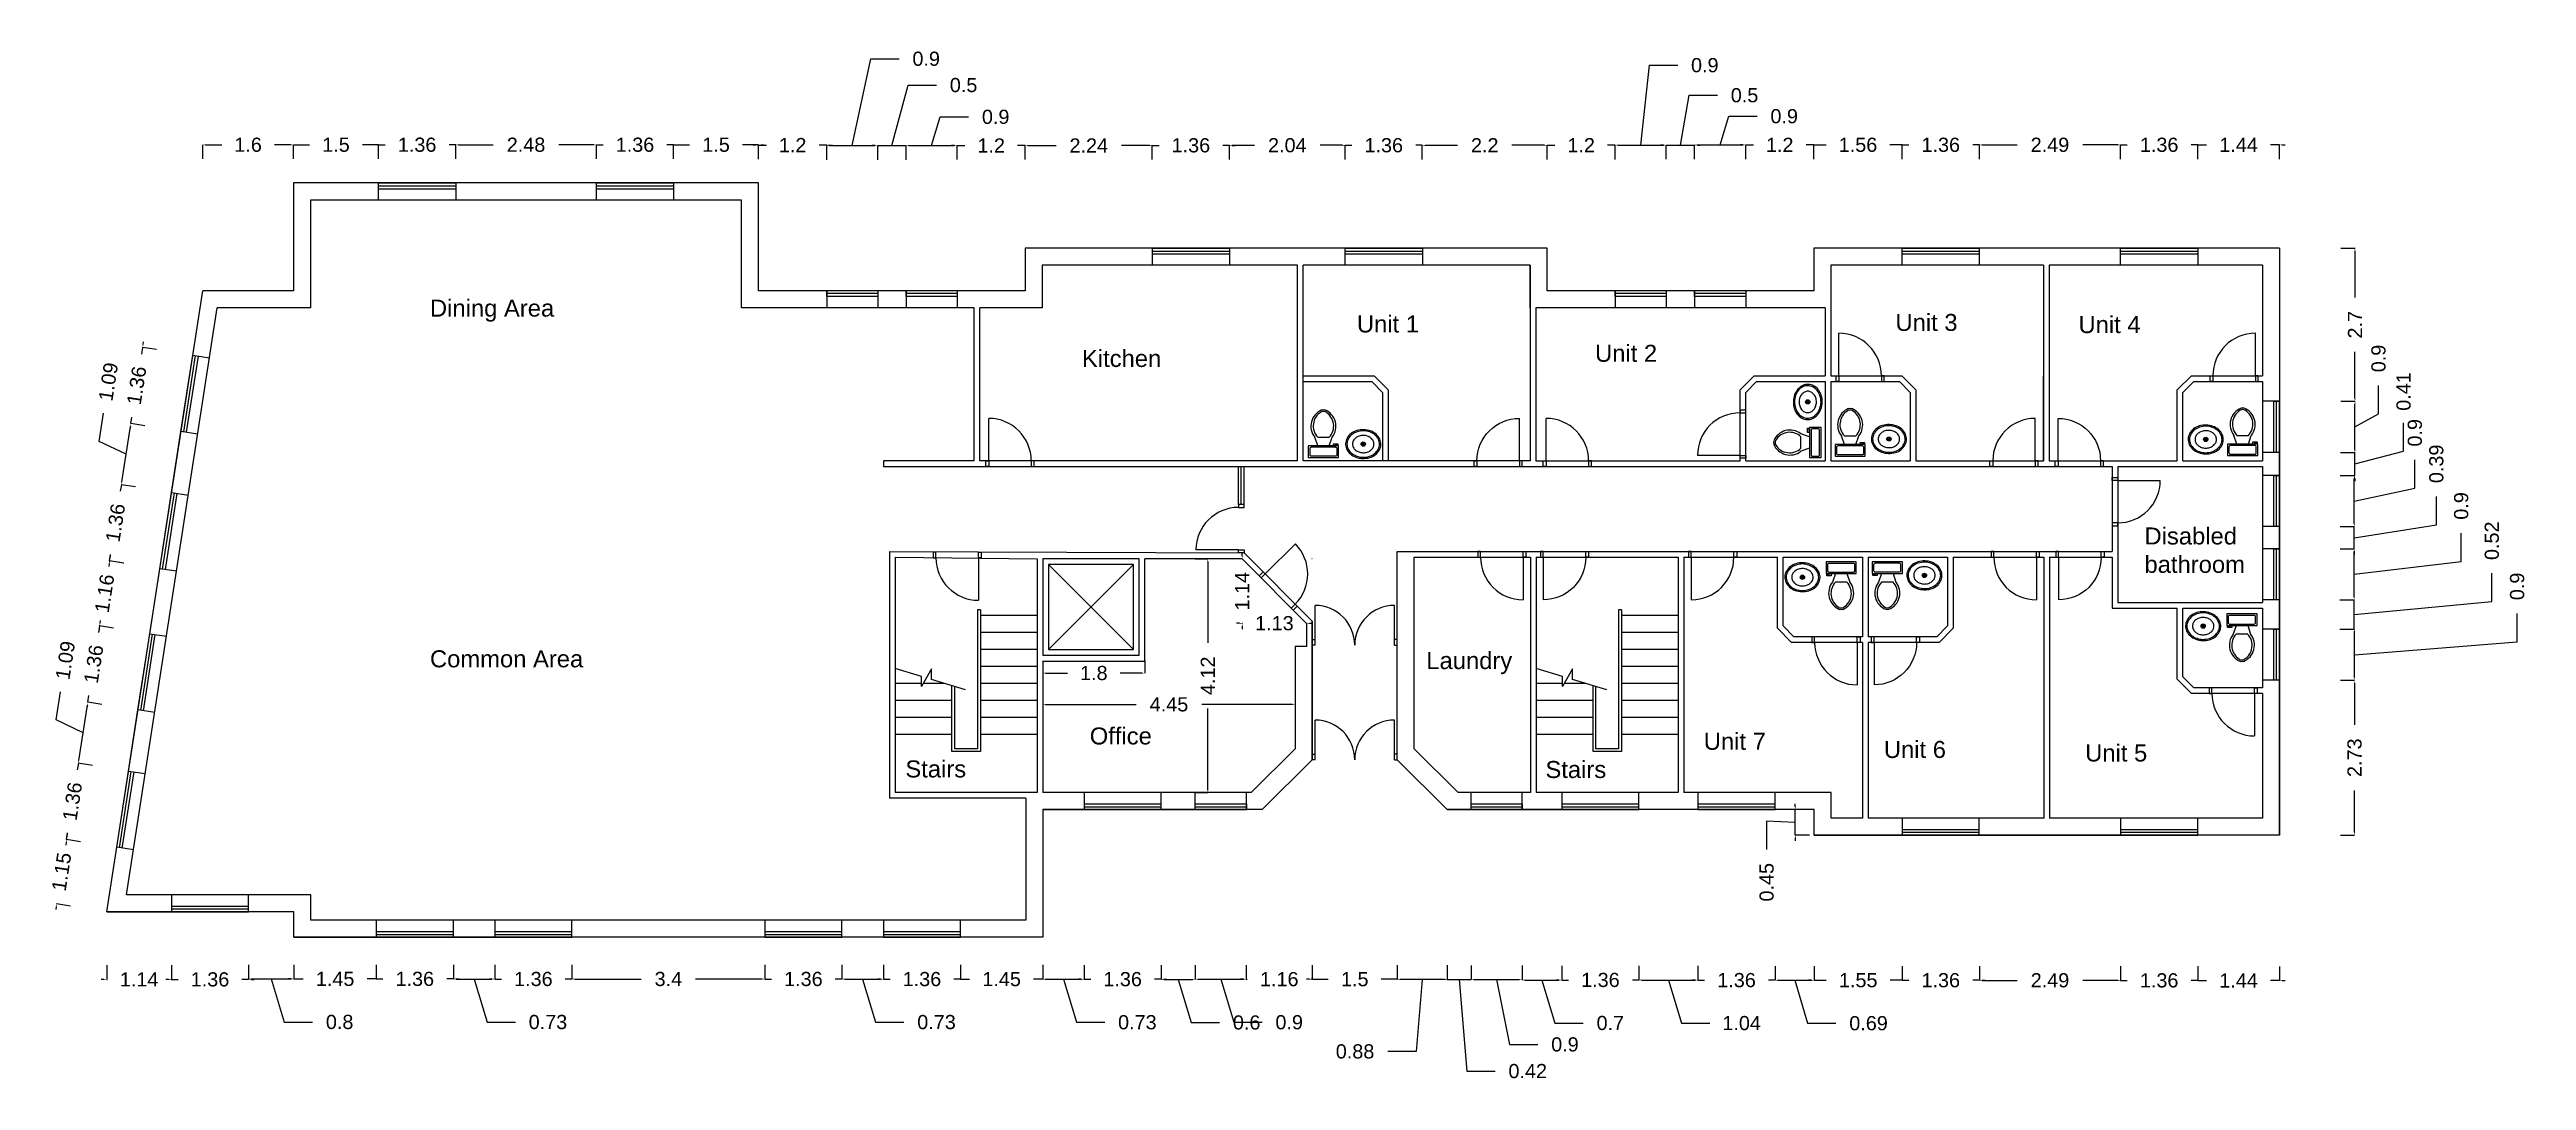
# Model space of a CAD drawing. Header units: millimetres. Extents: x 11228 to 54892, y 17351 to 35530.
import ezdxf

# ---------------------------------------------------------------- set-up
doc = ezdxf.new("R2010")
doc.units = ezdxf.units.MM
doc.styles.get("Standard").update_dxf_attribs({"font": 'arial.ttf'})
doc.dimstyles.new('ISO-25', dxfattribs={"dimtxt": 250, "dimasz": 50, "dimexe": 1.25, "dimexo": 0, "dimgap": 250, "dimtad": 0, "dimlfac": 0.001, "dimdsep": 46, "dimtxsty": 'Standard', "dimcen": 2.5, "dimadec": 0, "dimazin": 0, "dimtfac": 1, "dimtmove": 1, "dimatfit": 3, "dimfxl": 250, "dimfxlon": 1, "dimarcsym": 0})

msp = doc.modelspace()

# ---------------------------------------------------------------- texts
at = {"char_height": 300, "attachment_point": 1}
for s, width, insert in [('Dining Area', 4410.07809, (17934.577, 31120.134)), ('Unit 1 ', 4410.07809, (34274.753, 30840.533)), ('Unit 3', 4410.07809, (43768.16, 30868.044)), ('Unit 4', 4410.07809, (46994.362, 30829.882)), ('Kitchen', 4410.07809, (29427.694, 30232.386)), ('Unit 2', 4410.07809, (38472.826, 30323.605)), ('Disabled bathroom', 1941.72647, (48158.273, 27102.051)), ('Common Area', 4410.07809, (17934.577, 24936.285)), ('Laundry', 4410.07809, (35498.343, 24905.211)), ('Office', 4410.07809, (29565.177, 23575.803)), ('Unit 7', 4410.07809, (40389.087, 23481.22)), ('Unit 6', 4410.07809, (43563.805, 23337.907)), ('Unit 5', 4410.07809, (47112.16, 23275.308)), ('Stairs', 4410.07809, (26315.098, 22994.442)), ('Stairs', 4410.07809, (37598.076, 22984.32))]:
    msp.add_mtext_dynamic_manual_height_columns(s, width=width, gutter_width=12.5, heights=[0], dxfattribs=dict(at, insert=insert))

# ---------------------------------------------------------------- blocks, each defined once
blk = doc.blocks.new('*U10')
for p, q in [((-800, 100), (-800, 850)), ((-850, 0), (-850, 100)), ((-850, 100), (-800, 100)), ((-800, 0), (-850, 0)), ((-800, 100), (-800, 0)), ((0, 100), (-50, 100)), ((-50, 100), (-50, 0)), ((-50, 0), (0, 0)), ((0, 0), (0, 100))]:
    blk.add_line(p, q)
blk.add_arc((-800, 100), 750, 0, 90)
blk = doc.blocks.new('*U13')
for p, q in [((-50, 100), (-50, 850)), ((-850, 0), (-850, 100)), ((-850, 100), (-800, 100)), ((-800, 0), (-850, 0)), ((-800, 100), (-800, 0)), ((0, 100), (-50, 100)), ((-50, 100), (-50, 0)), ((-50, 0), (0, 0)), ((0, 0), (0, 100))]:
    blk.add_line(p, q)
blk.add_arc((-50, 100), 750, 90, 180)
blk = doc.blocks.new('*U12')
for p, q in [((-50, 100), (-50, 850)), ((-850, 0), (-850, 100)), ((-850, 100), (-800, 100)), ((-800, 0), (-850, 0)), ((-800, 100), (-800, 0)), ((0, 100), (-50, 100)), ((-50, 100), (-50, 0)), ((-50, 0), (0, 0)), ((0, 0), (0, 100))]:
    blk.add_line(p, q)
blk.add_arc((-50, 100), 750, 90, 180)
blk = doc.blocks.new('*U18')
for p, q in [((-850, 100), (-850, 0)), ((-800, 100), (-850, 100)), ((-850, 0), (-800, 0)), ((-800, 0), (-800, 100)), ((-50, 100), (0, 100)), ((-50, 0), (-50, 100)), ((0, 0), (-50, 0)), ((-50, 0), (-50, -750)), ((0, 100), (0, 0))]:
    blk.add_line(p, q)
blk.add_arc((-50, 0), 750, 180, 270)
blk = doc.blocks.new('*U16')
for p, q in [((-850, 100), (-850, 0)), ((-800, 100), (-850, 100)), ((-850, 0), (-800, 0)), ((-800, 0), (-800, 100)), ((-50, 100), (0, 100)), ((-50, 0), (-50, 100)), ((0, 0), (-50, 0)), ((-50, 0), (-50, -750)), ((0, 100), (0, 0))]:
    blk.add_line(p, q)
blk.add_arc((-50, 0), 750, 180, 270)
blk = doc.blocks.new('*U15')
for p, q in [((-850, 100), (-850, 0)), ((-800, 100), (-850, 100)), ((-850, 0), (-800, 0)), ((-800, 0), (-800, 100)), ((-800, 0), (-800, -750)), ((-50, 100), (0, 100)), ((-50, 0), (-50, 100)), ((0, 0), (-50, 0)), ((0, 100), (0, 0))]:
    blk.add_line(p, q)
blk.add_arc((-800, 0), 750, 270, 0)
blk = doc.blocks.new('*U11')
for p, q in [((-800, 100), (-800, 850)), ((-850, 0), (-850, 100)), ((-850, 100), (-800, 100)), ((-800, 0), (-850, 0)), ((-800, 100), (-800, 0)), ((0, 100), (-50, 100)), ((-50, 100), (-50, 0)), ((-50, 0), (0, 0)), ((0, 0), (0, 100))]:
    blk.add_line(p, q)
blk.add_arc((-800, 100), 750, 0, 90)
blk = doc.blocks.new('*U27')
for p, q in [((0, 300), (0, 0)), ((0, 100), (1360, 100)), ((0, 50), (1360, 50)), ((0, 0), (1360, 0)), ((1360, 0), (1360, 300))]:
    blk.add_line(p, q)
blk = doc.blocks.new('*U30')
for p, q in [((-900, 0), (-900, 300)), ((-900, 100), (0, 100)), ((-900, 50), (0, 50)), ((-900, 0), (0, 0)), ((0, 0), (0, 300)), ((0, 100), (0, 0))]:
    blk.add_line(p, q)
blk = doc.blocks.new('*U31')
for p, q in [((0, 50), (0, 350)), ((0, 350), (1360, 350)), ((0, 300), (1360, 300)), ((0, 250), (1360, 250)), ((1360, 350), (1360, 50))]:
    blk.add_line(p, q)
blk = doc.blocks.new('Sink - Oval top')
for p, q in [((-1, 0), (1, 0)), ((0, 1), (0, -1))]:
    blk.add_line(p, q)
at = {"linetype": 'Continuous'}
for points in [[(-12.2, 0.4, 0.117634), (-11.5, -3.4, 0.104469), (-8.9, -6.8, 0.090016), (-5.1, -9.1, 0.08192), (-0.3, -10, 0.08192), (4.5, -9.4, 0.090016), (8.4, -7.4, 0.104469), (11.2, -4.1, 0.117634), (12.2, -0.4, 0.117634), (11.5, 3.4, 0.104469), (8.9, 6.8, 0.090016), (5.1, 9.1, 0.08192), (0.3, 10, 0.08192), (-4.5, 9.4, 0.090016), (-8.4, 7.4, 0.104469), (-11.2, 4.1, 0.117634)], [(-11.3, 0.2, 0.118622), (-10.5, -3.3, 0.104678), (-8.1, -6.4, 0.089562), (-4.5, -8.4, 0.081185), (-0.1, -9.2, 0.081185), (4.3, -8.5, 0.089562), (7.9, -6.6, 0.104678), (10.4, -3.5, 0.118622), (11.3, -0.2, 0.118622), (10.5, 3.3, 0.104678), (8.1, 6.4, 0.089562), (4.5, 8.4, 0.081185), (0.1, 9.2, 0.081185), (-4.3, 8.5, 0.089562), (-7.9, 6.6, 0.104678), (-10.4, 3.5, 0.118622)], [(-7.4, 0.1, 0.118283), (-6.9, -2.2, 0.104607), (-5.3, -4.2, 0.089718), (-3, -5.5, 0.081436), (-0.1, -6, 0.081436), (2.8, -5.6, 0.089718), (5.2, -4.3, 0.104607), (6.9, -2.3, 0.118283), (7.4, -0.1, 0.118283), (6.9, 2.2, 0.104607), (5.3, 4.2, 0.089718), (3, 5.5, 0.081436), (0.1, 6, 0.081436), (-2.8, 5.6, 0.089718), (-5.2, 4.3, 0.104607), (-6.9, 2.3, 0.118283)]]:
    blk.add_lwpolyline(points, format="xyb", close=True, dxfattribs=at)
for radius in [1.5, 1]:
    blk.add_circle((0, 0), radius)
blk = doc.blocks.new('Toilet - top')
for p, q in [((-10, -8.5), (-8, -8.5)), ((-10, -9.5), (-10, -8.5)), ((-7, -9.5), (-10, -9.5)), ((-8, -8.5), (-8, -8)), ((-7, -8), (-7, -9.5)), ((-4, -8), (-6, -14)), ((4, -14), (-4, -14)), ((4, -8), (6, -14)), ((9.5, -6), (9.5, -2))]:
    blk.add_line(p, q)
blk.add_lwpolyline([(10.5, -8), (10.5, 0), (-10.5, 0), (-10.5, -8)], close=True)
for points in [[(-9.5, -2), (-9.5, -6)], [(8.5, -1), (-8.5, -1)], [(-8.5, -7), (8.5, -7)]]:
    blk.add_lwpolyline(points)
for centre, radius, start, end in [((-8.6, -1.9), 0.884, 81.8699, 188.1301), ((-8.6, -6.1), 0.884, 171.8699, 278.1301), ((3.5, -21.6), 12.2, 141.4691, 247.9714), ((4.2, -21.8), 11.3, 136.3677, 238.9468), ((-3.5, -21.6), 12.2, 292.0284, 38.5307), ((-4.2, -21.8), 11.3, 301.053, 43.6321), ((8.6, -1.9), 0.884, 351.8699, 98.1301), ((8.6, -6.1), 0.884, 261.8699, 8.1301), ((0, -27.9), 4, 245.7318, 294.2682), ((0, -29), 4, 254.8605, 285.1395)]:
    blk.add_arc(centre, radius, start, end)
blk = doc.blocks.new('*D39')
at = {"color": 0, "lineweight": -2, "transparency": 16777216}
for p, q in [((11776, 21561), (11527, 21600)), ((11529, 21600), (11527, 21589)), ((11536, 21649), (11544, 21698)), ((11345, 20414), (11338, 20364)), ((11600, 20425), (11352, 20463)), ((11353, 20463), (11355, 20474))]:
    blk.add_line(p, q, dxfattribs=at)
at = {"color": 0, "transparency": 16777216}
for points in [[(11528, 21650), (11544, 21648), (11529, 21600)], [(11337, 20415), (11354, 20412), (11353, 20463)]]:
    blk.add_solid(points, dxfattribs=at)
at = {"layer": 'Defpoints', "color": 0, "transparency": 16777216}
for p in [(11529, 21600), (12412, 21463), (12237, 20327)]:
    blk.add_point(p, dxfattribs=at)
at = {"color": 0, "transparency": 16777216, "insert": (11441, 21031), "char_height": 250, "attachment_point": 5, "rotation": 81.2171}
blk.add_mtext('1.15', dxfattribs=at)
blk = doc.blocks.new('*D40')
at = {"color": 0, "lineweight": -2, "transparency": 16777216}
for p, q in [((11736, 22944), (11718, 22828)), ((11983, 22905), (11735, 22944)), ((11744, 22993), (11752, 23042)), ((11521, 21550), (11513, 21501)), ((11776, 21561), (11527, 21600)), ((11529, 21600), (11546, 21715))]:
    blk.add_line(p, q, dxfattribs=at)
at = {"color": 0, "transparency": 16777216}
for points in [[(11736, 22994), (11752, 22992), (11736, 22944)], [(11513, 21551), (11529, 21549), (11529, 21600)]]:
    blk.add_solid(points, dxfattribs=at)
at = {"layer": 'Defpoints', "color": 0, "transparency": 16777216}
for p in [(11736, 22944), (12620, 22807), (12412, 21463)]:
    blk.add_point(p, dxfattribs=at)
at = {"color": 0, "transparency": 16777216, "insert": (11632, 22272), "char_height": 250, "attachment_point": 5, "rotation": 81.2171}
blk.add_mtext('1.36', dxfattribs=at)
blk = doc.blocks.new('*D41')
at = {"color": 0, "lineweight": -2, "transparency": 16777216}
for p, q in [((11345, 23709), (11421, 24203)), ((12150, 23983), (11901, 24021)), ((11819, 23482), (11345, 23709)), ((11744, 22993), (11895, 23971)), ((11983, 22905), (11735, 22944))]:
    blk.add_line(p, q, dxfattribs=at)
at = {"color": 0, "transparency": 16777216}
for points in [[(11887, 23973), (11903, 23970), (11903, 24021)], [(11736, 22994), (11752, 22992), (11736, 22944)]]:
    blk.add_solid(points, dxfattribs=at)
at = {"layer": 'Defpoints', "color": 0, "transparency": 16777216}
for p in [(11903, 24021), (12786, 23884), (12620, 22807)]:
    blk.add_point(p, dxfattribs=at)
at = {"color": 0, "transparency": 16777216, "insert": (11507, 24759), "char_height": 250, "attachment_point": 5, "rotation": 81.2171}
blk.add_mtext('1.09', dxfattribs=at)
blk = doc.blocks.new('*D42')
at = {"color": 0, "lineweight": -2, "transparency": 16777216}
for p, q in [((12110, 25365), (12092, 25249)), ((12357, 25327), (12109, 25365)), ((12118, 25414), (12126, 25464)), ((12150, 23983), (11901, 24021)), ((11903, 24021), (11921, 24137)), ((11895, 23971), (11887, 23922))]:
    blk.add_line(p, q, dxfattribs=at)
at = {"color": 0, "transparency": 16777216}
for points in [[(12110, 25416), (12126, 25413), (12110, 25365)], [(11887, 23973), (11903, 23970), (11903, 24021)]]:
    blk.add_solid(points, dxfattribs=at)
at = {"layer": 'Defpoints', "color": 0, "transparency": 16777216}
for p in [(12110, 25365), (12994, 25228), (12786, 23884)]:
    blk.add_point(p, dxfattribs=at)
at = {"color": 0, "transparency": 16777216, "insert": (12007, 24693), "char_height": 250, "attachment_point": 5, "rotation": 81.2171}
blk.add_mtext('1.36', dxfattribs=at)
blk = doc.blocks.new('*D44')
at = {"color": 0, "lineweight": -2, "transparency": 16777216}
for p, q in [((12287, 26511), (12285, 26494)), ((12535, 26473), (12286, 26512)), ((12295, 26561), (12303, 26610)), ((12357, 25327), (12109, 25365)), ((12110, 25365), (12113, 25382)), ((12103, 25316), (12095, 25266))]:
    blk.add_line(p, q, dxfattribs=at)
at = {"color": 0, "transparency": 16777216}
for points in [[(12287, 26562), (12303, 26559), (12287, 26511)], [(12094, 25317), (12111, 25314), (12110, 25365)]]:
    blk.add_solid(points, dxfattribs=at)
at = {"layer": 'Defpoints', "color": 0, "transparency": 16777216}
for p in [(12287, 26511), (13171, 26375), (12994, 25228)]:
    blk.add_point(p, dxfattribs=at)
at = {"color": 0, "transparency": 16777216, "insert": (12199, 25938), "char_height": 250, "attachment_point": 5, "rotation": 81.2171}
blk.add_mtext('1.16', dxfattribs=at)
blk = doc.blocks.new('*D45')
at = {"color": 0, "lineweight": -2, "transparency": 16777216}
for p, q in [((12502, 27905), (12509, 27954)), ((12494, 27856), (12476, 27740)), ((12741, 27817), (12493, 27856)), ((12279, 26462), (12271, 26413)), ((12533, 26473), (12285, 26512)), ((12286, 26512), (12304, 26627))]:
    blk.add_line(p, q, dxfattribs=at)
at = {"color": 0, "transparency": 16777216}
for points in [[(12493, 27906), (12510, 27904), (12494, 27856)], [(12270, 26463), (12287, 26461), (12286, 26512)]]:
    blk.add_solid(points, dxfattribs=at)
at = {"layer": 'Defpoints', "color": 0, "transparency": 16777216}
for p in [(12494, 27856), (13379, 27719), (13171, 26375)]:
    blk.add_point(p, dxfattribs=at)
at = {"color": 0, "transparency": 16777216, "insert": (12390, 27184), "char_height": 250, "attachment_point": 5, "rotation": 81.2171}
blk.add_mtext('1.36', dxfattribs=at)
blk = doc.blocks.new('*D46')
at = {"color": 0, "lineweight": -2, "transparency": 16777216}
for p, q in [((12102, 28621), (12179, 29115)), ((12502, 27905), (12653, 28883)), ((12907, 28895), (12659, 28933)), ((12577, 28394), (12102, 28621)), ((12741, 27817), (12493, 27856))]:
    blk.add_line(p, q, dxfattribs=at)
at = {"color": 0, "transparency": 16777216}
for points in [[(12644, 28885), (12661, 28882), (12660, 28933)], [(12493, 27906), (12510, 27904), (12494, 27856)]]:
    blk.add_solid(points, dxfattribs=at)
at = {"layer": 'Defpoints', "color": 0, "transparency": 16777216}
for p in [(12660, 28933), (13545, 28796), (13379, 27719)]:
    blk.add_point(p, dxfattribs=at)
at = {"color": 0, "transparency": 16777216, "insert": (12265, 29671), "char_height": 250, "attachment_point": 5, "rotation": 81.2171}
blk.add_mtext('1.09', dxfattribs=at)
blk = doc.blocks.new('*D47')
at = {"color": 0, "lineweight": -2, "transparency": 16777216}
for p, q in [((12868, 30277), (12850, 30161)), ((13115, 30239), (12867, 30277)), ((12876, 30326), (12883, 30376)), ((12653, 28883), (12645, 28834)), ((12907, 28895), (12659, 28933)), ((12660, 28933), (12678, 29049))]:
    blk.add_line(p, q, dxfattribs=at)
at = {"color": 0, "transparency": 16777216}
for points in [[(12867, 30328), (12884, 30325), (12868, 30277)], [(12644, 28885), (12661, 28882), (12660, 28933)]]:
    blk.add_solid(points, dxfattribs=at)
at = {"layer": 'Defpoints', "color": 0, "transparency": 16777216}
for p in [(12868, 30277), (13753, 30140), (13545, 28796)]:
    blk.add_point(p, dxfattribs=at)
at = {"color": 0, "transparency": 16777216, "insert": (12764, 29605), "char_height": 250, "attachment_point": 5, "rotation": 81.2171}
blk.add_mtext('1.36', dxfattribs=at)
blk = doc.blocks.new('*D48')
at = {"color": 0, "lineweight": -2, "transparency": 16777216}
for p, q in [((12237, 19383), (12237, 19132)), ((13377, 19383), (13377, 19132)), ((12187, 19133), (12137, 19133)), ((12237, 19133), (12244, 19133)), ((13377, 19133), (13369, 19133)), ((13427, 19133), (13477, 19133))]:
    blk.add_line(p, q, dxfattribs=at)
at = {"color": 0, "transparency": 16777216}
for points in [[(12187, 19142), (12187, 19125), (12237, 19133)], [(13427, 19142), (13427, 19125), (13377, 19133)]]:
    blk.add_solid(points, dxfattribs=at)
at = {"layer": 'Defpoints', "color": 0, "transparency": 16777216}
for p in [(12237, 20327), (13377, 20327), (13377, 19133)]:
    blk.add_point(p, dxfattribs=at)
at = {"color": 0, "transparency": 16777216, "insert": (12807, 19133), "char_height": 250, "attachment_point": 5}
blk.add_mtext('1.14', dxfattribs=at)
blk = doc.blocks.new('*D49')
at = {"color": 0, "lineweight": -2, "transparency": 16777216}
for p, q in [((13377, 19382), (13377, 19131)), ((14737, 19382), (14737, 19131)), ((13327, 19132), (13277, 19132)), ((13377, 19132), (13494, 19132)), ((14737, 19132), (14620, 19132)), ((14787, 19132), (14837, 19132))]:
    blk.add_line(p, q, dxfattribs=at)
at = {"color": 0, "transparency": 16777216}
for points in [[(13327, 19141), (13327, 19124), (13377, 19132)], [(14787, 19141), (14787, 19124), (14737, 19132)]]:
    blk.add_solid(points, dxfattribs=at)
at = {"layer": 'Defpoints', "color": 0, "transparency": 16777216}
for p in [(13377, 20327), (14737, 20327), (14737, 19132)]:
    blk.add_point(p, dxfattribs=at)
at = {"color": 0, "transparency": 16777216, "insert": (14057, 19132), "char_height": 250, "attachment_point": 5}
blk.add_mtext('1.36', dxfattribs=at)
blk = doc.blocks.new('*D50')
at = {"color": 0, "lineweight": -2, "transparency": 16777216}
for p, q in [((14737, 19391), (14737, 19139)), ((15537, 19391), (15537, 19139)), ((14787, 19141), (15487, 19141)), ((15137, 19141), (15364, 18381)), ((15364, 18381), (15864, 18381))]:
    blk.add_line(p, q, dxfattribs=at)
at = {"color": 0, "transparency": 16777216}
for points in [[(14787, 19149), (14787, 19132), (14737, 19141)], [(15487, 19149), (15487, 19132), (15537, 19141)]]:
    blk.add_solid(points, dxfattribs=at)
at = {"layer": 'Defpoints', "color": 0, "transparency": 16777216}
for p in [(14737, 20327), (15537, 20327), (15537, 19141)]:
    blk.add_point(p, dxfattribs=at)
at = {"color": 0, "transparency": 16777216, "insert": (16342, 18381), "char_height": 250, "attachment_point": 5}
blk.add_mtext('0.8', dxfattribs=at)
blk = doc.blocks.new('*D51')
at = {"color": 0, "lineweight": -2, "transparency": 16777216}
for p, q in [((15537, 19391), (15537, 19139)), ((16987, 19391), (16987, 19139)), ((15487, 19141), (15437, 19141)), ((15537, 19141), (15698, 19141)), ((16987, 19141), (16826, 19141)), ((17037, 19141), (17087, 19141))]:
    blk.add_line(p, q, dxfattribs=at)
at = {"color": 0, "transparency": 16777216}
for points in [[(15487, 19149), (15487, 19132), (15537, 19141)], [(17037, 19149), (17037, 19132), (16987, 19141)]]:
    blk.add_solid(points, dxfattribs=at)
at = {"layer": 'Defpoints', "color": 0, "transparency": 16777216}
for p in [(15537, 19877), (16987, 19877), (16987, 19141)]:
    blk.add_point(p, dxfattribs=at)
at = {"color": 0, "transparency": 16777216, "insert": (16262, 19141), "char_height": 250, "attachment_point": 5}
blk.add_mtext('1.45', dxfattribs=at)
blk = doc.blocks.new('*D52')
at = {"color": 0, "lineweight": -2, "transparency": 16777216}
for p, q in [((16987, 19391), (16987, 19139)), ((18347, 19391), (18347, 19139)), ((16937, 19141), (16887, 19141)), ((16987, 19141), (17104, 19141)), ((18347, 19141), (18230, 19141)), ((18397, 19141), (18447, 19141))]:
    blk.add_line(p, q, dxfattribs=at)
at = {"color": 0, "transparency": 16777216}
for points in [[(16937, 19149), (16937, 19132), (16987, 19141)], [(18397, 19149), (18397, 19132), (18347, 19141)]]:
    blk.add_solid(points, dxfattribs=at)
at = {"layer": 'Defpoints', "color": 0, "transparency": 16777216}
for p in [(16987, 19877), (18347, 19877), (18347, 19141)]:
    blk.add_point(p, dxfattribs=at)
at = {"color": 0, "transparency": 16777216, "insert": (17667, 19141), "char_height": 250, "attachment_point": 5}
blk.add_mtext('1.36', dxfattribs=at)
blk = doc.blocks.new('*D53')
at = {"color": 0, "lineweight": -2, "transparency": 16777216}
for p, q in [((18347, 19389), (18347, 19138)), ((19077, 19389), (19077, 19138)), ((18397, 19139), (19027, 19139)), ((18712, 19139), (18940, 18380)), ((18940, 18380), (19440, 18380))]:
    blk.add_line(p, q, dxfattribs=at)
at = {"color": 0, "transparency": 16777216}
for points in [[(18397, 19148), (18397, 19131), (18347, 19139)], [(19027, 19148), (19027, 19131), (19077, 19139)]]:
    blk.add_solid(points, dxfattribs=at)
at = {"layer": 'Defpoints', "color": 0, "transparency": 16777216}
for p in [(18347, 19877), (19077, 19877), (19077, 19139)]:
    blk.add_point(p, dxfattribs=at)
at = {"color": 0, "transparency": 16777216, "insert": (20014, 18380), "char_height": 250, "attachment_point": 5}
blk.add_mtext('0.73', dxfattribs=at)
blk = doc.blocks.new('*D54')
at = {"color": 0, "lineweight": -2, "transparency": 16777216}
for p, q in [((19077, 19389), (19077, 19138)), ((20437, 19389), (20437, 19138)), ((19027, 19139), (18977, 19139)), ((19077, 19139), (19194, 19139)), ((20437, 19139), (20320, 19139)), ((20487, 19139), (20537, 19139))]:
    blk.add_line(p, q, dxfattribs=at)
at = {"color": 0, "transparency": 16777216}
for points in [[(19027, 19148), (19027, 19131), (19077, 19139)], [(20487, 19148), (20487, 19131), (20437, 19139)]]:
    blk.add_solid(points, dxfattribs=at)
at = {"layer": 'Defpoints', "color": 0, "transparency": 16777216}
for p in [(19077, 19877), (20437, 19877), (20437, 19139)]:
    blk.add_point(p, dxfattribs=at)
at = {"color": 0, "transparency": 16777216, "insert": (19757, 19139), "char_height": 250, "attachment_point": 5}
blk.add_mtext('1.36', dxfattribs=at)
blk = doc.blocks.new('*D55')
at = {"color": 0, "lineweight": -2, "transparency": 16777216}
for p, q in [((20437, 19389), (20437, 19138)), ((23837, 19389), (23837, 19138)), ((20487, 19139), (21660, 19139)), ((23787, 19139), (22614, 19139))]:
    blk.add_line(p, q, dxfattribs=at)
at = {"color": 0, "transparency": 16777216}
for points in [[(20487, 19148), (20487, 19131), (20437, 19139)], [(23787, 19148), (23787, 19131), (23837, 19139)]]:
    blk.add_solid(points, dxfattribs=at)
at = {"layer": 'Defpoints', "color": 0, "transparency": 16777216}
for p in [(20437, 19877), (23837, 19877), (23837, 19139)]:
    blk.add_point(p, dxfattribs=at)
at = {"color": 0, "transparency": 16777216, "insert": (22137, 19139), "char_height": 250, "attachment_point": 5}
blk.add_mtext('3.4', dxfattribs=at)
blk = doc.blocks.new('*D56')
at = {"color": 0, "lineweight": -2, "transparency": 16777216}
for p, q in [((23837, 19389), (23837, 19138)), ((25197, 19389), (25197, 19138)), ((23787, 19139), (23737, 19139)), ((23837, 19139), (23954, 19139)), ((25197, 19139), (25080, 19139)), ((25247, 19139), (25297, 19139))]:
    blk.add_line(p, q, dxfattribs=at)
at = {"color": 0, "transparency": 16777216}
for points in [[(23787, 19148), (23787, 19131), (23837, 19139)], [(25247, 19148), (25247, 19131), (25197, 19139)]]:
    blk.add_solid(points, dxfattribs=at)
at = {"layer": 'Defpoints', "color": 0, "transparency": 16777216}
for p in [(23837, 19877), (25197, 19877), (25197, 19139)]:
    blk.add_point(p, dxfattribs=at)
at = {"color": 0, "transparency": 16777216, "insert": (24517, 19139), "char_height": 250, "attachment_point": 5}
blk.add_mtext('1.36', dxfattribs=at)
blk = doc.blocks.new('*D57')
at = {"color": 0, "lineweight": -2, "transparency": 16777216}
for p, q in [((25197, 19388), (25197, 19137)), ((25927, 19388), (25927, 19137)), ((25247, 19138), (25877, 19138)), ((25562, 19138), (25790, 18379)), ((25790, 18379), (26290, 18379))]:
    blk.add_line(p, q, dxfattribs=at)
at = {"color": 0, "transparency": 16777216}
for points in [[(25247, 19146), (25247, 19130), (25197, 19138)], [(25877, 19146), (25877, 19130), (25927, 19138)]]:
    blk.add_solid(points, dxfattribs=at)
at = {"layer": 'Defpoints', "color": 0, "transparency": 16777216}
for p in [(25197, 19877), (25927, 19877), (25927, 19138)]:
    blk.add_point(p, dxfattribs=at)
at = {"color": 0, "transparency": 16777216, "insert": (26864, 18379), "char_height": 250, "attachment_point": 5}
blk.add_mtext('0.73', dxfattribs=at)
blk = doc.blocks.new('*D58')
at = {"color": 0, "lineweight": -2, "transparency": 16777216}
for p, q in [((25927, 19387), (25927, 19136)), ((27287, 19387), (27287, 19136)), ((25877, 19137), (25827, 19137)), ((25927, 19137), (26044, 19137)), ((27287, 19137), (27170, 19137)), ((27337, 19137), (27387, 19137))]:
    blk.add_line(p, q, dxfattribs=at)
at = {"color": 0, "transparency": 16777216}
for points in [[(25877, 19145), (25877, 19128), (25927, 19137)], [(27337, 19145), (27337, 19128), (27287, 19137)]]:
    blk.add_solid(points, dxfattribs=at)
at = {"layer": 'Defpoints', "color": 0, "transparency": 16777216}
for p in [(25927, 19877), (27287, 19877), (27287, 19137)]:
    blk.add_point(p, dxfattribs=at)
at = {"color": 0, "transparency": 16777216, "insert": (26607, 19137), "char_height": 250, "attachment_point": 5}
blk.add_mtext('1.36', dxfattribs=at)
blk = doc.blocks.new('*D59')
at = {"color": 0, "lineweight": -2, "transparency": 16777216}
for p, q in [((27287, 19387), (27287, 19136)), ((28737, 19387), (28737, 19136)), ((27237, 19137), (27187, 19137)), ((27287, 19137), (27448, 19137)), ((28737, 19137), (28576, 19137)), ((28787, 19137), (28837, 19137))]:
    blk.add_line(p, q, dxfattribs=at)
at = {"color": 0, "transparency": 16777216}
for points in [[(27237, 19145), (27237, 19128), (27287, 19137)], [(28787, 19145), (28787, 19128), (28737, 19137)]]:
    blk.add_solid(points, dxfattribs=at)
at = {"layer": 'Defpoints', "color": 0, "transparency": 16777216}
for p in [(27287, 19877), (28737, 19877), (28737, 19137)]:
    blk.add_point(p, dxfattribs=at)
at = {"color": 0, "transparency": 16777216, "insert": (28012, 19137), "char_height": 250, "attachment_point": 5}
blk.add_mtext('1.45', dxfattribs=at)
blk = doc.blocks.new('*D60')
at = {"color": 0, "lineweight": -2, "transparency": 16777216}
for p, q in [((13928, 33600), (13928, 33851)), ((13978, 33850), (14263, 33850)), ((15478, 33850), (15194, 33850)), ((15528, 33600), (15528, 33851))]:
    blk.add_line(p, q, dxfattribs=at)
at = {"color": 0, "transparency": 16777216}
for points in [[(13978, 33858), (13978, 33841), (13928, 33850)], [(15478, 33858), (15478, 33841), (15528, 33850)]]:
    blk.add_solid(points, dxfattribs=at)
at = {"layer": 'Defpoints', "color": 0, "transparency": 16777216}
for p in [(15528, 33850), (13928, 31277), (15528, 31277)]:
    blk.add_point(p, dxfattribs=at)
at = {"color": 0, "transparency": 16777216, "insert": (14728, 33850), "char_height": 250, "attachment_point": 5}
blk.add_mtext('1.6', dxfattribs=at)
blk = doc.blocks.new('*D61')
at = {"color": 0, "lineweight": -2, "transparency": 16777216}
for p, q in [((15478, 33850), (15428, 33850)), ((15528, 33600), (15528, 33851)), ((15528, 33850), (15812, 33850)), ((17028, 33850), (16745, 33850)), ((17028, 33600), (17028, 33851)), ((17078, 33850), (17128, 33850))]:
    blk.add_line(p, q, dxfattribs=at)
at = {"color": 0, "transparency": 16777216}
for points in [[(15478, 33858), (15478, 33841), (15528, 33850)], [(17078, 33858), (17078, 33841), (17028, 33850)]]:
    blk.add_solid(points, dxfattribs=at)
at = {"layer": 'Defpoints', "color": 0, "transparency": 16777216}
for p in [(17028, 33850), (15528, 33177), (17028, 33177)]:
    blk.add_point(p, dxfattribs=at)
at = {"color": 0, "transparency": 16777216, "insert": (16278, 33850), "char_height": 250, "attachment_point": 5}
blk.add_mtext('1.5', dxfattribs=at)
blk = doc.blocks.new('*D62')
at = {"color": 0, "lineweight": -2, "transparency": 16777216}
for p, q in [((16978, 33850), (16928, 33850)), ((17028, 33600), (17028, 33851)), ((17028, 33850), (17146, 33850)), ((18388, 33850), (18271, 33850)), ((18388, 33600), (18388, 33851)), ((18438, 33850), (18488, 33850))]:
    blk.add_line(p, q, dxfattribs=at)
at = {"color": 0, "transparency": 16777216}
for points in [[(16978, 33858), (16978, 33841), (17028, 33850)], [(18438, 33858), (18438, 33841), (18388, 33850)]]:
    blk.add_solid(points, dxfattribs=at)
at = {"layer": 'Defpoints', "color": 0, "transparency": 16777216}
for p in [(18388, 33850), (17028, 33177), (18388, 33177)]:
    blk.add_point(p, dxfattribs=at)
at = {"color": 0, "transparency": 16777216, "insert": (17708, 33850), "char_height": 250, "attachment_point": 5}
blk.add_mtext('1.36', dxfattribs=at)
blk = doc.blocks.new('*D63')
at = {"color": 0, "lineweight": -2, "transparency": 16777216}
for p, q in [((18388, 33600), (18388, 33851)), ((18438, 33850), (19051, 33850)), ((20818, 33850), (20206, 33850)), ((20868, 33600), (20868, 33851))]:
    blk.add_line(p, q, dxfattribs=at)
at = {"color": 0, "transparency": 16777216}
for points in [[(18438, 33858), (18438, 33841), (18388, 33850)], [(20818, 33858), (20818, 33841), (20868, 33850)]]:
    blk.add_solid(points, dxfattribs=at)
at = {"layer": 'Defpoints', "color": 0, "transparency": 16777216}
for p in [(20868, 33850), (18388, 33177), (20868, 33177)]:
    blk.add_point(p, dxfattribs=at)
at = {"color": 0, "transparency": 16777216, "insert": (19628, 33850), "char_height": 250, "attachment_point": 5}
blk.add_mtext('2.48', dxfattribs=at)
blk = doc.blocks.new('*D64')
at = {"color": 0, "lineweight": -2, "transparency": 16777216}
for p, q in [((20818, 33850), (20768, 33850)), ((20868, 33600), (20868, 33851)), ((20868, 33850), (20986, 33850)), ((22228, 33850), (22111, 33850)), ((22228, 33600), (22228, 33851)), ((22278, 33850), (22328, 33850))]:
    blk.add_line(p, q, dxfattribs=at)
at = {"color": 0, "transparency": 16777216}
for points in [[(20818, 33858), (20818, 33841), (20868, 33850)], [(22278, 33858), (22278, 33841), (22228, 33850)]]:
    blk.add_solid(points, dxfattribs=at)
at = {"layer": 'Defpoints', "color": 0, "transparency": 16777216}
for p in [(22228, 33850), (20868, 33177), (22228, 33177)]:
    blk.add_point(p, dxfattribs=at)
at = {"color": 0, "transparency": 16777216, "insert": (21548, 33850), "char_height": 250, "attachment_point": 5}
blk.add_mtext('1.36', dxfattribs=at)
blk = doc.blocks.new('*D65')
at = {"color": 0, "lineweight": -2, "transparency": 16777216}
for p, q in [((22178, 33850), (22128, 33850)), ((22228, 33600), (22228, 33851)), ((22228, 33850), (22512, 33850)), ((23728, 33850), (23445, 33850)), ((23728, 33600), (23728, 33851)), ((23778, 33850), (23828, 33850))]:
    blk.add_line(p, q, dxfattribs=at)
at = {"color": 0, "transparency": 16777216}
for points in [[(22178, 33858), (22178, 33841), (22228, 33850)], [(23778, 33858), (23778, 33841), (23728, 33850)]]:
    blk.add_solid(points, dxfattribs=at)
at = {"layer": 'Defpoints', "color": 0, "transparency": 16777216}
for p in [(23728, 33850), (22228, 33177), (23728, 33177)]:
    blk.add_point(p, dxfattribs=at)
at = {"color": 0, "transparency": 16777216, "insert": (22978, 33850), "char_height": 250, "attachment_point": 5}
blk.add_mtext('1.5', dxfattribs=at)
blk = doc.blocks.new('*D66')
at = {"color": 0, "lineweight": -2, "transparency": 16777216}
for p, q in [((23678, 33845), (23628, 33845)), ((23728, 33595), (23728, 33847)), ((23728, 33845), (23864, 33845)), ((24928, 33845), (24793, 33845)), ((24928, 33595), (24928, 33847)), ((24978, 33845), (25028, 33845))]:
    blk.add_line(p, q, dxfattribs=at)
at = {"color": 0, "transparency": 16777216}
for points in [[(23678, 33854), (23678, 33837), (23728, 33845)], [(24978, 33854), (24978, 33837), (24928, 33845)]]:
    blk.add_solid(points, dxfattribs=at)
at = {"layer": 'Defpoints', "color": 0, "transparency": 16777216}
for p in [(24928, 33845), (23728, 31277), (24928, 31277)]:
    blk.add_point(p, dxfattribs=at)
at = {"color": 0, "transparency": 16777216, "insert": (24328, 33845), "char_height": 250, "attachment_point": 5}
blk.add_mtext('1.2', dxfattribs=at)
blk = doc.blocks.new('*D67')
at = {"color": 0, "lineweight": -2, "transparency": 16777216}
for p, q in [((25378, 33837), (25704, 35366)), ((25704, 35366), (26204, 35366)), ((24928, 33587), (24928, 33838)), ((24978, 33837), (25778, 33837)), ((25828, 33587), (25828, 33838))]:
    blk.add_line(p, q, dxfattribs=at)
at = {"color": 0, "transparency": 16777216}
for points in [[(24978, 33845), (24978, 33829), (24928, 33837)], [(25778, 33845), (25778, 33829), (25828, 33837)]]:
    blk.add_solid(points, dxfattribs=at)
at = {"layer": 'Defpoints', "color": 0, "transparency": 16777216}
for p in [(25828, 33837), (24928, 31277), (25828, 31277)]:
    blk.add_point(p, dxfattribs=at)
at = {"color": 0, "transparency": 16777216, "insert": (26682, 35366), "char_height": 250, "attachment_point": 5}
blk.add_mtext('0.9', dxfattribs=at)
blk = doc.blocks.new('*D68')
at = {"color": 0, "lineweight": -2, "transparency": 16777216}
for p, q in [((26078, 33837), (26362, 34902)), ((26362, 34902), (26862, 34902)), ((25778, 33837), (25728, 33837)), ((25828, 33587), (25828, 33838)), ((25828, 33837), (26328, 33837)), ((25828, 33837), (26328, 33837)), ((26328, 33587), (26328, 33838)), ((26378, 33837), (26428, 33837))]:
    blk.add_line(p, q, dxfattribs=at)
at = {"color": 0, "transparency": 16777216}
for points in [[(25778, 33845), (25778, 33829), (25828, 33837)], [(26378, 33845), (26378, 33829), (26328, 33837)]]:
    blk.add_solid(points, dxfattribs=at)
at = {"layer": 'Defpoints', "color": 0, "transparency": 16777216}
for p in [(26328, 33837), (25828, 31277), (26328, 31277)]:
    blk.add_point(p, dxfattribs=at)
at = {"color": 0, "transparency": 16777216, "insert": (27341, 34902), "char_height": 250, "attachment_point": 5}
blk.add_mtext('0.5', dxfattribs=at)
blk = doc.blocks.new('*D69')
at = {"color": 0, "lineweight": -2, "transparency": 16777216}
for p, q in [((26778, 33838), (26930, 34342)), ((26930, 34342), (27430, 34342)), ((26328, 33588), (26328, 33840)), ((26378, 33838), (27178, 33838)), ((27228, 33588), (27228, 33840))]:
    blk.add_line(p, q, dxfattribs=at)
at = {"color": 0, "transparency": 16777216}
for points in [[(26378, 33847), (26378, 33830), (26328, 33838)], [(27178, 33847), (27178, 33830), (27228, 33838)]]:
    blk.add_solid(points, dxfattribs=at)
at = {"layer": 'Defpoints', "color": 0, "transparency": 16777216}
for p in [(27228, 33838), (26328, 31277), (27228, 31277)]:
    blk.add_point(p, dxfattribs=at)
at = {"color": 0, "transparency": 16777216, "insert": (27907, 34342), "char_height": 250, "attachment_point": 5}
blk.add_mtext('0.9', dxfattribs=at)
blk = doc.blocks.new('*D70')
at = {"color": 0, "lineweight": -2, "transparency": 16777216}
for p, q in [((27178, 33838), (27128, 33838)), ((27228, 33588), (27228, 33840)), ((27228, 33838), (27364, 33838)), ((28428, 33838), (28293, 33838)), ((28428, 33588), (28428, 33840)), ((28478, 33838), (28528, 33838))]:
    blk.add_line(p, q, dxfattribs=at)
at = {"color": 0, "transparency": 16777216}
for points in [[(27178, 33847), (27178, 33830), (27228, 33838)], [(28478, 33847), (28478, 33830), (28428, 33838)]]:
    blk.add_solid(points, dxfattribs=at)
at = {"layer": 'Defpoints', "color": 0, "transparency": 16777216}
for p in [(28428, 33838), (27228, 31277), (28428, 31277)]:
    blk.add_point(p, dxfattribs=at)
at = {"color": 0, "transparency": 16777216, "insert": (27828, 33838), "char_height": 250, "attachment_point": 5}
blk.add_mtext('1.2', dxfattribs=at)
blk = doc.blocks.new('*D71')
at = {"color": 0, "lineweight": -2, "transparency": 16777216}
for p, q in [((28428, 33588), (28428, 33840)), ((28478, 33838), (28972, 33838)), ((30618, 33838), (30125, 33838)), ((30668, 33588), (30668, 33840))]:
    blk.add_line(p, q, dxfattribs=at)
at = {"color": 0, "transparency": 16777216}
for points in [[(28478, 33847), (28478, 33830), (28428, 33838)], [(30618, 33847), (30618, 33830), (30668, 33838)]]:
    blk.add_solid(points, dxfattribs=at)
at = {"layer": 'Defpoints', "color": 0, "transparency": 16777216}
for p in [(30668, 33838), (28428, 32027), (30668, 32027)]:
    blk.add_point(p, dxfattribs=at)
at = {"color": 0, "transparency": 16777216, "insert": (29548, 33838), "char_height": 250, "attachment_point": 5}
blk.add_mtext('2.24', dxfattribs=at)
blk = doc.blocks.new('*D72')
at = {"color": 0, "lineweight": -2, "transparency": 16777216}
for p, q in [((30618, 33840), (30568, 33840)), ((30668, 33590), (30668, 33841)), ((30668, 33840), (30786, 33840)), ((32028, 33840), (31911, 33840)), ((32028, 33590), (32028, 33841)), ((32078, 33840), (32128, 33840))]:
    blk.add_line(p, q, dxfattribs=at)
at = {"color": 0, "transparency": 16777216}
for points in [[(30618, 33848), (30618, 33831), (30668, 33840)], [(32078, 33848), (32078, 33831), (32028, 33840)]]:
    blk.add_solid(points, dxfattribs=at)
at = {"layer": 'Defpoints', "color": 0, "transparency": 16777216}
for p in [(32028, 33840), (30668, 32027), (32028, 32027)]:
    blk.add_point(p, dxfattribs=at)
at = {"color": 0, "transparency": 16777216, "insert": (31348, 33840), "char_height": 250, "attachment_point": 5}
blk.add_mtext('1.36', dxfattribs=at)
blk = doc.blocks.new('*D73')
at = {"color": 0, "lineweight": -2, "transparency": 16777216}
for p, q in [((32028, 33591), (32028, 33842)), ((32078, 33841), (32472, 33841)), ((34018, 33841), (33625, 33841)), ((34068, 33591), (34068, 33842))]:
    blk.add_line(p, q, dxfattribs=at)
at = {"color": 0, "transparency": 16777216}
for points in [[(32078, 33849), (32078, 33832), (32028, 33841)], [(34018, 33849), (34018, 33832), (34068, 33841)]]:
    blk.add_solid(points, dxfattribs=at)
at = {"layer": 'Defpoints', "color": 0, "transparency": 16777216}
for p in [(34068, 33841), (32028, 32027), (34068, 32027)]:
    blk.add_point(p, dxfattribs=at)
at = {"color": 0, "transparency": 16777216, "insert": (33048, 33841), "char_height": 250, "attachment_point": 5}
blk.add_mtext('2.04', dxfattribs=at)
blk = doc.blocks.new('*D74')
at = {"color": 0, "lineweight": -2, "transparency": 16777216}
for p, q in [((34018, 33841), (33968, 33841)), ((34068, 33591), (34068, 33842)), ((34068, 33841), (34186, 33841)), ((35428, 33841), (35311, 33841)), ((35428, 33591), (35428, 33842)), ((35478, 33841), (35528, 33841))]:
    blk.add_line(p, q, dxfattribs=at)
at = {"color": 0, "transparency": 16777216}
for points in [[(34018, 33849), (34018, 33832), (34068, 33841)], [(35478, 33849), (35478, 33832), (35428, 33841)]]:
    blk.add_solid(points, dxfattribs=at)
at = {"layer": 'Defpoints', "color": 0, "transparency": 16777216}
for p in [(35428, 33841), (34068, 32027), (35428, 32027)]:
    blk.add_point(p, dxfattribs=at)
at = {"color": 0, "transparency": 16777216, "insert": (34748, 33841), "char_height": 250, "attachment_point": 5}
blk.add_mtext('1.36', dxfattribs=at)
blk = doc.blocks.new('*D75')
at = {"color": 0, "lineweight": -2, "transparency": 16777216}
for p, q in [((35428, 33592), (35428, 33843)), ((35478, 33842), (36050, 33842)), ((37578, 33842), (37007, 33842)), ((37628, 33592), (37628, 33843))]:
    blk.add_line(p, q, dxfattribs=at)
at = {"color": 0, "transparency": 16777216}
for points in [[(35478, 33850), (35478, 33834), (35428, 33842)], [(37578, 33850), (37578, 33834), (37628, 33842)]]:
    blk.add_solid(points, dxfattribs=at)
at = {"layer": 'Defpoints', "color": 0, "transparency": 16777216}
for p in [(37628, 33842), (35428, 32027), (37628, 32027)]:
    blk.add_point(p, dxfattribs=at)
at = {"color": 0, "transparency": 16777216, "insert": (36528, 33842), "char_height": 250, "attachment_point": 5}
blk.add_mtext('2.2', dxfattribs=at)
blk = doc.blocks.new('*D76')
at = {"color": 0, "lineweight": -2, "transparency": 16777216}
for p, q in [((37578, 33843), (37528, 33843)), ((37628, 33593), (37628, 33845)), ((37628, 33843), (37764, 33843)), ((38828, 33843), (38693, 33843)), ((38828, 33593), (38828, 33845)), ((38878, 33843), (38928, 33843))]:
    blk.add_line(p, q, dxfattribs=at)
at = {"color": 0, "transparency": 16777216}
for points in [[(37578, 33852), (37578, 33835), (37628, 33843)], [(38878, 33852), (38878, 33835), (38828, 33843)]]:
    blk.add_solid(points, dxfattribs=at)
at = {"layer": 'Defpoints', "color": 0, "transparency": 16777216}
for p in [(38828, 33843), (37628, 31277), (38828, 31277)]:
    blk.add_point(p, dxfattribs=at)
at = {"color": 0, "transparency": 16777216, "insert": (38228, 33843), "char_height": 250, "attachment_point": 5}
blk.add_mtext('1.2', dxfattribs=at)
blk = doc.blocks.new('*D77')
at = {"color": 0, "lineweight": -2, "transparency": 16777216}
for p, q in [((39278, 33845), (39430, 35253)), ((39430, 35253), (39930, 35253)), ((38828, 33595), (38828, 33846)), ((38878, 33845), (39678, 33845)), ((39728, 33595), (39728, 33846))]:
    blk.add_line(p, q, dxfattribs=at)
at = {"color": 0, "transparency": 16777216}
for points in [[(38878, 33853), (38878, 33836), (38828, 33845)], [(39678, 33853), (39678, 33836), (39728, 33845)]]:
    blk.add_solid(points, dxfattribs=at)
at = {"layer": 'Defpoints', "color": 0, "transparency": 16777216}
for p in [(39728, 33845), (38828, 31277), (39728, 31277)]:
    blk.add_point(p, dxfattribs=at)
at = {"color": 0, "transparency": 16777216, "insert": (40407, 35253), "char_height": 250, "attachment_point": 5}
blk.add_mtext('0.9', dxfattribs=at)
blk = doc.blocks.new('*D78')
at = {"color": 0, "lineweight": -2, "transparency": 16777216}
for p, q in [((39978, 33845), (40130, 34723)), ((40130, 34723), (40630, 34723)), ((39678, 33845), (39628, 33845)), ((39728, 33595), (39728, 33846)), ((39728, 33845), (40228, 33845)), ((39728, 33845), (40228, 33845)), ((40228, 33595), (40228, 33846)), ((40278, 33845), (40328, 33845))]:
    blk.add_line(p, q, dxfattribs=at)
at = {"color": 0, "transparency": 16777216}
for points in [[(39678, 33853), (39678, 33836), (39728, 33845)], [(40278, 33853), (40278, 33836), (40228, 33845)]]:
    blk.add_solid(points, dxfattribs=at)
at = {"layer": 'Defpoints', "color": 0, "transparency": 16777216}
for p in [(40228, 33845), (39728, 31277), (40228, 31277)]:
    blk.add_point(p, dxfattribs=at)
at = {"color": 0, "transparency": 16777216, "insert": (41108, 34723), "char_height": 250, "attachment_point": 5}
blk.add_mtext('0.5', dxfattribs=at)
blk = doc.blocks.new('*D79')
at = {"color": 0, "lineweight": -2, "transparency": 16777216}
for p, q in [((40678, 33849), (40830, 34353)), ((40830, 34353), (41330, 34353)), ((40228, 33599), (40228, 33850)), ((40278, 33849), (41078, 33849)), ((41128, 33599), (41128, 33850))]:
    blk.add_line(p, q, dxfattribs=at)
at = {"color": 0, "transparency": 16777216}
for points in [[(40278, 33857), (40278, 33840), (40228, 33849)], [(41078, 33857), (41078, 33840), (41128, 33849)]]:
    blk.add_solid(points, dxfattribs=at)
at = {"layer": 'Defpoints', "color": 0, "transparency": 16777216}
for p in [(41128, 33849), (40228, 31277), (41128, 31277)]:
    blk.add_point(p, dxfattribs=at)
at = {"color": 0, "transparency": 16777216, "insert": (41807, 34353), "char_height": 250, "attachment_point": 5}
blk.add_mtext('0.9', dxfattribs=at)
blk = doc.blocks.new('*D80')
at = {"color": 0, "lineweight": -2, "transparency": 16777216}
for p, q in [((41078, 33849), (41028, 33849)), ((41128, 33599), (41128, 33850)), ((41128, 33849), (41264, 33849)), ((42328, 33849), (42193, 33849)), ((42328, 33599), (42328, 33850)), ((42378, 33849), (42428, 33849))]:
    blk.add_line(p, q, dxfattribs=at)
at = {"color": 0, "transparency": 16777216}
for points in [[(41078, 33857), (41078, 33840), (41128, 33849)], [(42378, 33857), (42378, 33840), (42328, 33849)]]:
    blk.add_solid(points, dxfattribs=at)
at = {"layer": 'Defpoints', "color": 0, "transparency": 16777216}
for p in [(42328, 33849), (41128, 31277), (42328, 31277)]:
    blk.add_point(p, dxfattribs=at)
at = {"color": 0, "transparency": 16777216, "insert": (41728, 33849), "char_height": 250, "attachment_point": 5}
blk.add_mtext('1.2', dxfattribs=at)
blk = doc.blocks.new('*D81')
at = {"color": 0, "lineweight": -2, "transparency": 16777216}
for p, q in [((42278, 33849), (42228, 33849)), ((42328, 33599), (42328, 33850)), ((42328, 33849), (42545, 33849)), ((43887, 33849), (43670, 33849)), ((43887, 33599), (43887, 33850)), ((43937, 33849), (43987, 33849))]:
    blk.add_line(p, q, dxfattribs=at)
at = {"color": 0, "transparency": 16777216}
for points in [[(42278, 33857), (42278, 33840), (42328, 33849)], [(43937, 33857), (43937, 33840), (43887, 33849)]]:
    blk.add_solid(points, dxfattribs=at)
at = {"layer": 'Defpoints', "color": 0, "transparency": 16777216}
for p in [(43887, 33849), (42328, 32027), (43887, 32027)]:
    blk.add_point(p, dxfattribs=at)
at = {"color": 0, "transparency": 16777216, "insert": (43108, 33849), "char_height": 250, "attachment_point": 5}
blk.add_mtext('1.56', dxfattribs=at)
blk = doc.blocks.new('*D82')
at = {"color": 0, "lineweight": -2, "transparency": 16777216}
for p, q in [((43837, 33849), (43787, 33849)), ((43887, 33599), (43887, 33850)), ((43887, 33849), (44004, 33849)), ((45247, 33849), (45130, 33849)), ((45247, 33599), (45247, 33850)), ((45297, 33849), (45347, 33849))]:
    blk.add_line(p, q, dxfattribs=at)
at = {"color": 0, "transparency": 16777216}
for points in [[(43837, 33857), (43837, 33840), (43887, 33849)], [(45297, 33857), (45297, 33840), (45247, 33849)]]:
    blk.add_solid(points, dxfattribs=at)
at = {"layer": 'Defpoints', "color": 0, "transparency": 16777216}
for p in [(45247, 33849), (43887, 32027), (45247, 32027)]:
    blk.add_point(p, dxfattribs=at)
at = {"color": 0, "transparency": 16777216, "insert": (44567, 33849), "char_height": 250, "attachment_point": 5}
blk.add_mtext('1.36', dxfattribs=at)
blk = doc.blocks.new('*D83')
at = {"color": 0, "lineweight": -2, "transparency": 16777216}
for p, q in [((45247, 33599), (45247, 33850)), ((45297, 33849), (45915, 33849)), ((47687, 33849), (47069, 33849)), ((47737, 33599), (47737, 33850))]:
    blk.add_line(p, q, dxfattribs=at)
at = {"color": 0, "transparency": 16777216}
for points in [[(45297, 33857), (45297, 33840), (45247, 33849)], [(47687, 33857), (47687, 33840), (47737, 33849)]]:
    blk.add_solid(points, dxfattribs=at)
at = {"layer": 'Defpoints', "color": 0, "transparency": 16777216}
for p in [(47737, 33849), (45247, 32027), (47737, 32027)]:
    blk.add_point(p, dxfattribs=at)
at = {"color": 0, "transparency": 16777216, "insert": (46492, 33849), "char_height": 250, "attachment_point": 5}
blk.add_mtext('2.49', dxfattribs=at)
blk = doc.blocks.new('*D84')
at = {"color": 0, "lineweight": -2, "transparency": 16777216}
for p, q in [((47687, 33849), (47637, 33849)), ((47737, 33599), (47737, 33850)), ((47737, 33849), (47854, 33849)), ((49097, 33849), (48980, 33849)), ((49097, 33599), (49097, 33850)), ((49147, 33849), (49197, 33849))]:
    blk.add_line(p, q, dxfattribs=at)
at = {"color": 0, "transparency": 16777216}
for points in [[(47687, 33857), (47687, 33840), (47737, 33849)], [(49147, 33857), (49147, 33840), (49097, 33849)]]:
    blk.add_solid(points, dxfattribs=at)
at = {"layer": 'Defpoints', "color": 0, "transparency": 16777216}
for p in [(49097, 33849), (47737, 32027), (49097, 32027)]:
    blk.add_point(p, dxfattribs=at)
at = {"color": 0, "transparency": 16777216, "insert": (48417, 33849), "char_height": 250, "attachment_point": 5}
blk.add_mtext('1.36', dxfattribs=at)
blk = doc.blocks.new('*D85')
at = {"color": 0, "lineweight": -2, "transparency": 16777216}
for p, q in [((49047, 33849), (48997, 33849)), ((49097, 33599), (49097, 33850)), ((49097, 33849), (49254, 33849)), ((50537, 33849), (50379, 33849)), ((50537, 33599), (50537, 33850)), ((50587, 33849), (50637, 33849))]:
    blk.add_line(p, q, dxfattribs=at)
at = {"color": 0, "transparency": 16777216}
for points in [[(49047, 33857), (49047, 33840), (49097, 33849)], [(50587, 33857), (50587, 33840), (50537, 33849)]]:
    blk.add_solid(points, dxfattribs=at)
at = {"layer": 'Defpoints', "color": 0, "transparency": 16777216}
for p in [(50537, 33849), (49097, 32027), (50537, 32027)]:
    blk.add_point(p, dxfattribs=at)
at = {"color": 0, "transparency": 16777216, "insert": (49817, 33849), "char_height": 250, "attachment_point": 5}
blk.add_mtext('1.44', dxfattribs=at)
blk = doc.blocks.new('*D86')
at = {"color": 0, "lineweight": -2, "transparency": 16777216}
for p, q in [((28737, 19386), (28737, 19134)), ((29465, 19386), (29465, 19134)), ((28787, 19136), (29415, 19136)), ((29101, 19136), (29329, 18376)), ((29329, 18376), (29829, 18376))]:
    blk.add_line(p, q, dxfattribs=at)
at = {"color": 0, "transparency": 16777216}
for points in [[(28787, 19144), (28787, 19127), (28737, 19136)], [(29415, 19144), (29415, 19127), (29465, 19136)]]:
    blk.add_solid(points, dxfattribs=at)
at = {"layer": 'Defpoints', "color": 0, "transparency": 16777216}
for p in [(28737, 22127), (29465, 22127), (29465, 19136)]:
    blk.add_point(p, dxfattribs=at)
at = {"color": 0, "transparency": 16777216, "insert": (30404, 18376), "char_height": 250, "attachment_point": 5}
blk.add_mtext('0.73', dxfattribs=at)
blk = doc.blocks.new('*D87')
at = {"color": 0, "lineweight": -2, "transparency": 16777216}
for p, q in [((29465, 19386), (29465, 19134)), ((30825, 19386), (30825, 19134)), ((29415, 19136), (29365, 19136)), ((29465, 19136), (29583, 19136)), ((30825, 19136), (30708, 19136)), ((30875, 19136), (30925, 19136))]:
    blk.add_line(p, q, dxfattribs=at)
at = {"color": 0, "transparency": 16777216}
for points in [[(29415, 19144), (29415, 19127), (29465, 19136)], [(30875, 19144), (30875, 19127), (30825, 19136)]]:
    blk.add_solid(points, dxfattribs=at)
at = {"layer": 'Defpoints', "color": 0, "transparency": 16777216}
for p in [(29465, 22127), (30825, 22127), (30825, 19136)]:
    blk.add_point(p, dxfattribs=at)
at = {"color": 0, "transparency": 16777216, "insert": (30145, 19136), "char_height": 250, "attachment_point": 5}
blk.add_mtext('1.36', dxfattribs=at)
blk = doc.blocks.new('*D88')
at = {"color": 0, "lineweight": -2, "transparency": 16777216}
for p, q in [((30825, 19381), (30825, 19130)), ((31425, 19381), (31425, 19130)), ((30875, 19131), (31375, 19131)), ((31125, 19131), (31353, 18372)), ((31353, 18372), (31853, 18372))]:
    blk.add_line(p, q, dxfattribs=at)
at = {"color": 0, "transparency": 16777216}
for points in [[(30875, 19140), (30875, 19123), (30825, 19131)], [(31375, 19140), (31375, 19123), (31425, 19131)]]:
    blk.add_solid(points, dxfattribs=at)
at = {"layer": 'Defpoints', "color": 0, "transparency": 16777216}
for p in [(30825, 22127), (31425, 22127), (31425, 19131)]:
    blk.add_point(p, dxfattribs=at)
at = {"color": 0, "transparency": 16777216, "insert": (32331, 18372), "char_height": 250, "attachment_point": 5}
blk.add_mtext('0.6', dxfattribs=at)
blk = doc.blocks.new('*D89')
at = {"color": 0, "lineweight": -2, "transparency": 16777216}
for p, q in [((31425, 19386), (31425, 19134)), ((32325, 19386), (32325, 19134)), ((31475, 19136), (32275, 19136)), ((31875, 19136), (32103, 18376)), ((32103, 18376), (32603, 18376))]:
    blk.add_line(p, q, dxfattribs=at)
at = {"color": 0, "transparency": 16777216}
for points in [[(31475, 19144), (31475, 19127), (31425, 19136)], [(32275, 19144), (32275, 19127), (32325, 19136)]]:
    blk.add_solid(points, dxfattribs=at)
at = {"layer": 'Defpoints', "color": 0, "transparency": 16777216}
for p in [(31425, 22127), (32325, 22127), (32325, 19136)]:
    blk.add_point(p, dxfattribs=at)
at = {"color": 0, "transparency": 16777216, "insert": (33081, 18376), "char_height": 250, "attachment_point": 5}
blk.add_mtext('0.9', dxfattribs=at)
blk = doc.blocks.new('*D91')
at = {"color": 0, "lineweight": -2, "transparency": 16777216}
for p, q in [((32325, 19386), (32325, 19134)), ((33487, 19386), (33487, 19134)), ((32275, 19136), (32225, 19136)), ((32325, 19136), (32343, 19136)), ((33487, 19136), (33469, 19136)), ((33537, 19136), (33587, 19136))]:
    blk.add_line(p, q, dxfattribs=at)
at = {"color": 0, "transparency": 16777216}
for points in [[(32275, 19144), (32275, 19127), (32325, 19136)], [(33537, 19144), (33537, 19127), (33487, 19136)]]:
    blk.add_solid(points, dxfattribs=at)
at = {"layer": 'Defpoints', "color": 0, "transparency": 16777216}
for p in [(32325, 23007), (33487, 23007), (32325, 19136)]:
    blk.add_point(p, dxfattribs=at)
at = {"color": 0, "transparency": 16777216, "insert": (32906, 19136), "char_height": 250, "attachment_point": 5}
blk.add_mtext('1.16', dxfattribs=at)
blk = doc.blocks.new('*D94')
at = {"color": 0, "lineweight": -2, "transparency": 16777216}
for p, q in [((28737, 24748), (28737, 24533)), ((28787, 24534), (29171, 24534)), ((30487, 24534), (30103, 24534)), ((30537, 24748), (30537, 24533))]:
    blk.add_line(p, q, dxfattribs=at)
at = {"color": 0, "transparency": 16777216}
for points in [[(28787, 24542), (28787, 24526), (28737, 24534)], [(30487, 24542), (30487, 24526), (30537, 24534)]]:
    blk.add_solid(points, dxfattribs=at)
at = {"layer": 'Defpoints', "color": 0, "transparency": 16777216}
for p in [(28737, 24748), (28737, 24534), (30537, 24748)]:
    blk.add_point(p, dxfattribs=at)
at = {"color": 0, "transparency": 16777216, "insert": (29637, 24534), "char_height": 250, "attachment_point": 5}
blk.add_mtext('1.8', dxfattribs=at)
blk = doc.blocks.new('*D96')
at = {"color": 0, "lineweight": -2, "transparency": 16777216}
for p, q in [((32253, 26598), (32253, 26648)), ((32253, 26548), (32254, 26548)), ((32253, 26548), (32253, 26541)), ((32253, 25409), (32253, 25416)), ((32253, 25409), (32254, 25409)), ((32253, 25359), (32253, 25309))]:
    blk.add_line(p, q, dxfattribs=at)
at = {"color": 0, "transparency": 16777216}
for points in [[(32245, 26598), (32261, 26598), (32253, 26548)], [(32245, 25359), (32261, 25359), (32253, 25409)]]:
    blk.add_solid(points, dxfattribs=at)
at = {"layer": 'Defpoints', "color": 0, "transparency": 16777216}
for p in [(32253, 26548), (32253, 25409), (32253, 25409)]:
    blk.add_point(p, dxfattribs=at)
at = {"color": 0, "transparency": 16777216, "insert": (32253, 25978), "char_height": 250, "attachment_point": 5, "rotation": 90}
blk.add_mtext('1.14', dxfattribs=at)
blk = doc.blocks.new('*D97')
at = {"color": 0, "lineweight": -2, "transparency": 16777216}
for p, q in [((32204, 25413), (32154, 25413)), ((32254, 25409), (32254, 25414)), ((32254, 25413), (32258, 25413)), ((33387, 25413), (33383, 25413)), ((33387, 25409), (33387, 25414)), ((33437, 25413), (33487, 25413))]:
    blk.add_line(p, q, dxfattribs=at)
at = {"color": 0, "transparency": 16777216}
for points in [[(32204, 25421), (32204, 25404), (32254, 25413)], [(33437, 25421), (33437, 25404), (33387, 25413)]]:
    blk.add_solid(points, dxfattribs=at)
at = {"layer": 'Defpoints', "color": 0, "transparency": 16777216}
for p in [(32254, 25413), (32254, 25409), (33387, 25409)]:
    blk.add_point(p, dxfattribs=at)
at = {"color": 0, "transparency": 16777216, "insert": (32820, 25413), "char_height": 250, "attachment_point": 5}
blk.add_mtext('1.13', dxfattribs=at)
blk = doc.blocks.new('*D98')
at = {"color": 0, "lineweight": -2, "transparency": 16777216}
for p, q in [((28737, 24232), (28737, 23981)), ((33187, 24232), (33187, 23981)), ((28787, 23982), (30381, 23982)), ((33137, 23982), (31542, 23982))]:
    blk.add_line(p, q, dxfattribs=at)
at = {"color": 0, "transparency": 16777216}
for points in [[(28787, 23990), (28787, 23974), (28737, 23982)], [(33137, 23990), (33137, 23974), (33187, 23982)]]:
    blk.add_solid(points, dxfattribs=at)
at = {"layer": 'Defpoints', "color": 0, "transparency": 16777216}
for p in [(28737, 25000), (33187, 25000), (28737, 23982)]:
    blk.add_point(p, dxfattribs=at)
at = {"color": 0, "transparency": 16777216, "insert": (30962, 23982), "char_height": 250, "attachment_point": 5}
blk.add_mtext('4.45', dxfattribs=at)
blk = doc.blocks.new('*D99')
at = {"color": 0, "lineweight": -2, "transparency": 16777216}
for p, q in [((31425, 26548), (31648, 26548)), ((31647, 26498), (31647, 25065)), ((31647, 22477), (31647, 23909)), ((31425, 22427), (31648, 22427))]:
    blk.add_line(p, q, dxfattribs=at)
at = {"color": 0, "transparency": 16777216}
for points in [[(31638, 26498), (31655, 26498), (31647, 26548)], [(31638, 22477), (31655, 22477), (31647, 22427)]]:
    blk.add_solid(points, dxfattribs=at)
at = {"layer": 'Defpoints', "color": 0, "transparency": 16777216}
for p in [(31425, 26548), (31647, 26548), (31425, 22427)]:
    blk.add_point(p, dxfattribs=at)
at = {"color": 0, "transparency": 16777216, "insert": (31647, 24487), "char_height": 250, "attachment_point": 5, "rotation": 90}
blk.add_mtext('4.12', dxfattribs=at)
blk = doc.blocks.new('*D100')
at = {"color": 0, "lineweight": -2, "transparency": 16777216}
for p, q in [((33487, 19386), (33487, 19134)), ((34987, 19386), (34987, 19134)), ((33437, 19136), (33387, 19136)), ((33487, 19136), (33770, 19136)), ((34987, 19136), (34703, 19136)), ((35037, 19136), (35087, 19136))]:
    blk.add_line(p, q, dxfattribs=at)
at = {"color": 0, "transparency": 16777216}
for points in [[(33437, 19144), (33437, 19127), (33487, 19136)], [(35037, 19144), (35037, 19127), (34987, 19136)]]:
    blk.add_solid(points, dxfattribs=at)
at = {"layer": 'Defpoints', "color": 0, "transparency": 16777216}
for p in [(33487, 23007), (34987, 23007), (34987, 19136)]:
    blk.add_point(p, dxfattribs=at)
at = {"color": 0, "transparency": 16777216, "insert": (34237, 19136), "char_height": 250, "attachment_point": 5}
blk.add_mtext('1.5', dxfattribs=at)
blk = doc.blocks.new('*D101')
at = {"color": 0, "lineweight": -2, "transparency": 16777216}
for p, q in [((34987, 19384), (34987, 19133)), ((35867, 19384), (35867, 19133)), ((35817, 19134), (35037, 19134)), ((35427, 19134), (35317, 17862)), ((35317, 17862), (34817, 17862))]:
    blk.add_line(p, q, dxfattribs=at)
at = {"color": 0, "transparency": 16777216}
for points in [[(35037, 19143), (35037, 19126), (34987, 19134)], [(35817, 19143), (35817, 19126), (35867, 19134)]]:
    blk.add_solid(points, dxfattribs=at)
at = {"layer": 'Defpoints', "color": 0, "transparency": 16777216}
for p in [(34987, 22127), (35867, 22127), (34987, 19134)]:
    blk.add_point(p, dxfattribs=at)
at = {"color": 0, "transparency": 16777216, "insert": (34242, 17862), "char_height": 250, "attachment_point": 5}
blk.add_mtext('0.88', dxfattribs=at)
blk = doc.blocks.new('*D102')
at = {"color": 0, "lineweight": -2, "transparency": 16777216}
for p, q in [((35867, 19380), (35867, 19129)), ((36287, 19380), (36287, 19129)), ((35817, 19130), (35767, 19130)), ((35867, 19130), (36287, 19130)), ((35867, 19130), (36287, 19130)), ((36077, 19130), (36212, 17515)), ((36337, 19130), (36387, 19130)), ((36212, 17515), (36712, 17515))]:
    blk.add_line(p, q, dxfattribs=at)
at = {"color": 0, "transparency": 16777216}
for points in [[(35817, 19138), (35817, 19122), (35867, 19130)], [(36337, 19138), (36337, 19122), (36287, 19130)]]:
    blk.add_solid(points, dxfattribs=at)
at = {"layer": 'Defpoints', "color": 0, "transparency": 16777216}
for p in [(35867, 22127), (36287, 22127), (36287, 19130)]:
    blk.add_point(p, dxfattribs=at)
at = {"color": 0, "transparency": 16777216, "insert": (37286, 17515), "char_height": 250, "attachment_point": 5}
blk.add_mtext('0.42', dxfattribs=at)
blk = doc.blocks.new('*D103')
at = {"color": 0, "lineweight": -2, "transparency": 16777216}
for p, q in [((36287, 19380), (36287, 19129)), ((37187, 19380), (37187, 19129)), ((36337, 19130), (37137, 19130)), ((36737, 19130), (36964, 17985)), ((36964, 17985), (37464, 17985))]:
    blk.add_line(p, q, dxfattribs=at)
at = {"color": 0, "transparency": 16777216}
for points in [[(36337, 19138), (36337, 19122), (36287, 19130)], [(37137, 19138), (37137, 19122), (37187, 19130)]]:
    blk.add_solid(points, dxfattribs=at)
at = {"layer": 'Defpoints', "color": 0, "transparency": 16777216}
for p in [(36287, 22127), (37187, 22127), (37187, 19130)]:
    blk.add_point(p, dxfattribs=at)
at = {"color": 0, "transparency": 16777216, "insert": (37942, 17985), "char_height": 250, "attachment_point": 5}
blk.add_mtext('0.9', dxfattribs=at)
blk = doc.blocks.new('*D104')
at = {"color": 0, "lineweight": -2, "transparency": 16777216}
for p, q in [((37187, 19372), (37187, 19121)), ((37887, 19372), (37887, 19121)), ((37237, 19122), (37837, 19122)), ((37537, 19122), (37764, 18363)), ((37764, 18363), (38264, 18363))]:
    blk.add_line(p, q, dxfattribs=at)
at = {"color": 0, "transparency": 16777216}
for points in [[(37237, 19130), (37237, 19113), (37187, 19122)], [(37837, 19130), (37837, 19113), (37887, 19122)]]:
    blk.add_solid(points, dxfattribs=at)
at = {"layer": 'Defpoints', "color": 0, "transparency": 16777216}
for p in [(37187, 22127), (37887, 22127), (37887, 19122)]:
    blk.add_point(p, dxfattribs=at)
at = {"color": 0, "transparency": 16777216, "insert": (38742, 18363), "char_height": 250, "attachment_point": 5}
blk.add_mtext('0.7', dxfattribs=at)
blk = doc.blocks.new('*D105')
at = {"color": 0, "lineweight": -2, "transparency": 16777216}
for p, q in [((37887, 19372), (37887, 19121)), ((39247, 19372), (39247, 19121)), ((37837, 19122), (37787, 19122)), ((37887, 19122), (38004, 19122)), ((39247, 19122), (39130, 19122)), ((39297, 19122), (39347, 19122))]:
    blk.add_line(p, q, dxfattribs=at)
at = {"color": 0, "transparency": 16777216}
for points in [[(37837, 19130), (37837, 19113), (37887, 19122)], [(39297, 19130), (39297, 19113), (39247, 19122)]]:
    blk.add_solid(points, dxfattribs=at)
at = {"layer": 'Defpoints', "color": 0, "transparency": 16777216}
for p in [(37887, 22127), (39247, 22127), (39247, 19122)]:
    blk.add_point(p, dxfattribs=at)
at = {"color": 0, "transparency": 16777216, "insert": (38567, 19122), "char_height": 250, "attachment_point": 5}
blk.add_mtext('1.36', dxfattribs=at)
blk = doc.blocks.new('*D106')
at = {"color": 0, "lineweight": -2, "transparency": 16777216}
for p, q in [((39247, 19371), (39247, 19119)), ((40287, 19371), (40287, 19119)), ((39297, 19121), (40237, 19121)), ((39767, 19121), (39994, 18361)), ((39994, 18361), (40494, 18361))]:
    blk.add_line(p, q, dxfattribs=at)
at = {"color": 0, "transparency": 16777216}
for points in [[(39297, 19129), (39297, 19112), (39247, 19121)], [(40237, 19129), (40237, 19112), (40287, 19121)]]:
    blk.add_solid(points, dxfattribs=at)
at = {"layer": 'Defpoints', "color": 0, "transparency": 16777216}
for p in [(39247, 22127), (40287, 22127), (40287, 19121)]:
    blk.add_point(p, dxfattribs=at)
at = {"color": 0, "transparency": 16777216, "insert": (41057, 18361), "char_height": 250, "attachment_point": 5}
blk.add_mtext('1.04', dxfattribs=at)
blk = doc.blocks.new('*D107')
at = {"color": 0, "lineweight": -2, "transparency": 16777216}
for p, q in [((40287, 19369), (40287, 19118)), ((41647, 19369), (41647, 19118)), ((40237, 19119), (40187, 19119)), ((40287, 19119), (40404, 19119)), ((41647, 19119), (41530, 19119)), ((41697, 19119), (41747, 19119))]:
    blk.add_line(p, q, dxfattribs=at)
at = {"color": 0, "transparency": 16777216}
for points in [[(40237, 19128), (40237, 19111), (40287, 19119)], [(41697, 19128), (41697, 19111), (41647, 19119)]]:
    blk.add_solid(points, dxfattribs=at)
at = {"layer": 'Defpoints', "color": 0, "transparency": 16777216}
for p in [(40287, 22127), (41647, 22127), (41647, 19119)]:
    blk.add_point(p, dxfattribs=at)
at = {"color": 0, "transparency": 16777216, "insert": (40967, 19119), "char_height": 250, "attachment_point": 5}
blk.add_mtext('1.36', dxfattribs=at)
blk = doc.blocks.new('*D108')
at = {"color": 0, "lineweight": -2, "transparency": 16777216}
for p, q in [((41647, 19368), (41647, 19117)), ((42337, 19368), (42337, 19117)), ((41697, 19118), (42287, 19118)), ((41992, 19118), (42219, 18359)), ((42219, 18359), (42719, 18359))]:
    blk.add_line(p, q, dxfattribs=at)
at = {"color": 0, "transparency": 16777216}
for points in [[(41697, 19126), (41697, 19110), (41647, 19118)], [(42287, 19126), (42287, 19110), (42337, 19118)]]:
    blk.add_solid(points, dxfattribs=at)
at = {"layer": 'Defpoints', "color": 0, "transparency": 16777216}
for p in [(41647, 22127), (42337, 22127), (42337, 19118)]:
    blk.add_point(p, dxfattribs=at)
at = {"color": 0, "transparency": 16777216, "insert": (43294, 18359), "char_height": 250, "attachment_point": 5}
blk.add_mtext('0.69', dxfattribs=at)
blk = doc.blocks.new('*D109')
at = {"color": 0, "lineweight": -2, "transparency": 16777216}
for p, q in [((42337, 19368), (42337, 19117)), ((43887, 19368), (43887, 19117)), ((42287, 19118), (42237, 19118)), ((42337, 19118), (42548, 19118)), ((43887, 19118), (43676, 19118)), ((43937, 19118), (43987, 19118))]:
    blk.add_line(p, q, dxfattribs=at)
at = {"color": 0, "transparency": 16777216}
for points in [[(42287, 19126), (42287, 19110), (42337, 19118)], [(43937, 19126), (43937, 19110), (43887, 19118)]]:
    blk.add_solid(points, dxfattribs=at)
at = {"layer": 'Defpoints', "color": 0, "transparency": 16777216}
for p in [(42337, 21677), (43887, 21677), (43887, 19118)]:
    blk.add_point(p, dxfattribs=at)
at = {"color": 0, "transparency": 16777216, "insert": (43112, 19118), "char_height": 250, "attachment_point": 5}
blk.add_mtext('1.55', dxfattribs=at)
blk = doc.blocks.new('*D110')
at = {"color": 0, "lineweight": -2, "transparency": 16777216}
for p, q in [((42002, 21902), (41498, 21921)), ((41498, 21921), (41498, 21421)), ((42252, 22127), (42001, 22127)), ((42002, 22177), (42002, 22227)), ((42002, 21677), (42002, 22127)), ((42002, 21677), (42002, 22127)), ((42252, 21677), (42001, 21677)), ((42002, 21627), (42002, 21577))]:
    blk.add_line(p, q, dxfattribs=at)
at = {"color": 0, "transparency": 16777216}
for points in [[(41994, 22177), (42010, 22177), (42002, 22127)], [(41994, 21627), (42010, 21627), (42002, 21677)]]:
    blk.add_solid(points, dxfattribs=at)
at = {"layer": 'Defpoints', "color": 0, "transparency": 16777216}
for p in [(42002, 22127), (42337, 22127), (42337, 21677)]:
    blk.add_point(p, dxfattribs=at)
at = {"color": 0, "transparency": 16777216, "insert": (41498, 20846), "char_height": 250, "attachment_point": 5, "rotation": 90}
blk.add_mtext('0.45', dxfattribs=at)
blk = doc.blocks.new('*D111')
at = {"color": 0, "lineweight": -2, "transparency": 16777216}
for p, q in [((43887, 19367), (43887, 19116)), ((45247, 19367), (45247, 19116)), ((43837, 19117), (43787, 19117)), ((43887, 19117), (44004, 19117)), ((45247, 19117), (45130, 19117)), ((45297, 19117), (45347, 19117))]:
    blk.add_line(p, q, dxfattribs=at)
at = {"color": 0, "transparency": 16777216}
for points in [[(43837, 19125), (43837, 19108), (43887, 19117)], [(45297, 19125), (45297, 19108), (45247, 19117)]]:
    blk.add_solid(points, dxfattribs=at)
at = {"layer": 'Defpoints', "color": 0, "transparency": 16777216}
for p in [(43887, 21677), (45247, 21677), (45247, 19117)]:
    blk.add_point(p, dxfattribs=at)
at = {"color": 0, "transparency": 16777216, "insert": (44567, 19117), "char_height": 250, "attachment_point": 5}
blk.add_mtext('1.36', dxfattribs=at)
blk = doc.blocks.new('*D112')
at = {"color": 0, "lineweight": -2, "transparency": 16777216}
for p, q in [((45247, 19366), (45247, 19114)), ((47737, 19366), (47737, 19114)), ((45297, 19116), (45915, 19116)), ((47687, 19116), (47069, 19116))]:
    blk.add_line(p, q, dxfattribs=at)
at = {"color": 0, "transparency": 16777216}
for points in [[(45297, 19124), (45297, 19107), (45247, 19116)], [(47687, 19124), (47687, 19107), (47737, 19116)]]:
    blk.add_solid(points, dxfattribs=at)
at = {"layer": 'Defpoints', "color": 0, "transparency": 16777216}
for p in [(45247, 21677), (47737, 21677), (47737, 19116)]:
    blk.add_point(p, dxfattribs=at)
at = {"color": 0, "transparency": 16777216, "insert": (46492, 19116), "char_height": 250, "attachment_point": 5}
blk.add_mtext('2.49', dxfattribs=at)
blk = doc.blocks.new('*D113')
at = {"color": 0, "lineweight": -2, "transparency": 16777216}
for p, q in [((47737, 19364), (47737, 19113)), ((49097, 19364), (49097, 19113)), ((47687, 19114), (47637, 19114)), ((47737, 19114), (47854, 19114)), ((49097, 19114), (48980, 19114)), ((49147, 19114), (49197, 19114))]:
    blk.add_line(p, q, dxfattribs=at)
at = {"color": 0, "transparency": 16777216}
for points in [[(47687, 19123), (47687, 19106), (47737, 19114)], [(49147, 19123), (49147, 19106), (49097, 19114)]]:
    blk.add_solid(points, dxfattribs=at)
at = {"layer": 'Defpoints', "color": 0, "transparency": 16777216}
for p in [(47737, 21677), (49097, 21677), (49097, 19114)]:
    blk.add_point(p, dxfattribs=at)
at = {"color": 0, "transparency": 16777216, "insert": (48417, 19114), "char_height": 250, "attachment_point": 5}
blk.add_mtext('1.36', dxfattribs=at)
blk = doc.blocks.new('*D114')
at = {"color": 0, "lineweight": -2, "transparency": 16777216}
for p, q in [((49097, 19363), (49097, 19112)), ((50537, 19363), (50537, 19112)), ((49047, 19113), (48997, 19113)), ((49097, 19113), (49254, 19113)), ((50537, 19113), (50379, 19113)), ((50587, 19113), (50637, 19113))]:
    blk.add_line(p, q, dxfattribs=at)
at = {"color": 0, "transparency": 16777216}
for points in [[(49047, 19121), (49047, 19105), (49097, 19113)], [(50587, 19121), (50587, 19105), (50537, 19113)]]:
    blk.add_solid(points, dxfattribs=at)
at = {"layer": 'Defpoints', "color": 0, "transparency": 16777216}
for p in [(49097, 21677), (50537, 21677), (50537, 19113)]:
    blk.add_point(p, dxfattribs=at)
at = {"color": 0, "transparency": 16777216, "insert": (49817, 19113), "char_height": 250, "attachment_point": 5}
blk.add_mtext('1.44', dxfattribs=at)
blk = doc.blocks.new('*D115')
at = {"color": 0, "lineweight": -2, "transparency": 16777216}
for p, q in [((51612, 24407), (51863, 24407)), ((51862, 24357), (51862, 23619)), ((51862, 21727), (51862, 22465)), ((51612, 21677), (51863, 21677))]:
    blk.add_line(p, q, dxfattribs=at)
at = {"color": 0, "transparency": 16777216}
for points in [[(51854, 24357), (51870, 24357), (51862, 24407)], [(51854, 21727), (51870, 21727), (51862, 21677)]]:
    blk.add_solid(points, dxfattribs=at)
at = {"layer": 'Defpoints', "color": 0, "transparency": 16777216}
for p in [(50537, 24407), (51862, 24407), (50537, 21677)]:
    blk.add_point(p, dxfattribs=at)
at = {"color": 0, "transparency": 16777216, "insert": (51862, 23042), "char_height": 250, "attachment_point": 5, "rotation": 90}
blk.add_mtext('2.73', dxfattribs=at)
blk = doc.blocks.new('*D116')
at = {"color": 0, "lineweight": -2, "transparency": 16777216}
for p, q in [((54728, 25085), (54728, 25585)), ((51612, 25307), (51863, 25307)), ((51862, 24457), (51862, 25257)), ((51862, 24857), (54728, 25085)), ((51612, 24407), (51863, 24407))]:
    blk.add_line(p, q, dxfattribs=at)
at = {"color": 0, "transparency": 16777216}
for points in [[(51854, 25257), (51870, 25257), (51862, 25307)], [(51854, 24457), (51870, 24457), (51862, 24407)]]:
    blk.add_solid(points, dxfattribs=at)
at = {"layer": 'Defpoints', "color": 0, "transparency": 16777216}
for p in [(50537, 25307), (51862, 25307), (50537, 24407)]:
    blk.add_point(p, dxfattribs=at)
at = {"color": 0, "transparency": 16777216, "insert": (54728, 26063), "char_height": 250, "attachment_point": 5, "rotation": 90}
blk.add_mtext('0.9', dxfattribs=at)
blk = doc.blocks.new('*D117')
at = {"color": 0, "lineweight": -2, "transparency": 16777216}
for p, q in [((54282, 25795), (54282, 26295)), ((51604, 25827), (51855, 25827)), ((51854, 25877), (51854, 25927)), ((51854, 25307), (51854, 25827)), ((51854, 25307), (51854, 25827)), ((51854, 25567), (54282, 25795)), ((51604, 25307), (51855, 25307)), ((51854, 25257), (51854, 25207))]:
    blk.add_line(p, q, dxfattribs=at)
at = {"color": 0, "transparency": 16777216}
for points in [[(51845, 25877), (51862, 25877), (51854, 25827)], [(51845, 25257), (51862, 25257), (51854, 25307)]]:
    blk.add_solid(points, dxfattribs=at)
at = {"layer": 'Defpoints', "color": 0, "transparency": 16777216}
for p in [(50537, 25827), (51854, 25827), (50537, 25307)]:
    blk.add_point(p, dxfattribs=at)
at = {"color": 0, "transparency": 16777216, "insert": (54282, 26868), "char_height": 250, "attachment_point": 5, "rotation": 90}
blk.add_mtext('0.52', dxfattribs=at)
blk = doc.blocks.new('*D118')
at = {"color": 0, "lineweight": -2, "transparency": 16777216}
for p, q in [((51605, 26727), (51856, 26727)), ((51855, 25877), (51855, 26677)), ((53742, 26504), (53742, 27004)), ((51855, 26277), (53742, 26504)), ((51605, 25827), (51856, 25827))]:
    blk.add_line(p, q, dxfattribs=at)
at = {"color": 0, "transparency": 16777216}
for points in [[(51847, 26677), (51863, 26677), (51855, 26727)], [(51847, 25877), (51863, 25877), (51855, 25827)]]:
    blk.add_solid(points, dxfattribs=at)
at = {"layer": 'Defpoints', "color": 0, "transparency": 16777216}
for p in [(50537, 26727), (51855, 26727), (50537, 25827)]:
    blk.add_point(p, dxfattribs=at)
at = {"color": 0, "transparency": 16777216, "insert": (53742, 27482), "char_height": 250, "attachment_point": 5, "rotation": 90}
blk.add_mtext('0.9', dxfattribs=at)
blk = doc.blocks.new('*D119')
at = {"color": 0, "lineweight": -2, "transparency": 16777216}
for p, q in [((53304, 27149), (53304, 27649)), ((51606, 27117), (51857, 27117)), ((51856, 27167), (51856, 27217)), ((51856, 26922), (53304, 27149)), ((51856, 26727), (51856, 27117)), ((51856, 26727), (51856, 27117)), ((51606, 26727), (51857, 26727)), ((51856, 26677), (51856, 26627))]:
    blk.add_line(p, q, dxfattribs=at)
at = {"color": 0, "transparency": 16777216}
for points in [[(51848, 27167), (51865, 27167), (51856, 27117)], [(51848, 26677), (51865, 26677), (51856, 26727)]]:
    blk.add_solid(points, dxfattribs=at)
at = {"layer": 'Defpoints', "color": 0, "transparency": 16777216}
for p in [(50537, 27117), (51856, 27117), (50537, 26727)]:
    blk.add_point(p, dxfattribs=at)
at = {"color": 0, "transparency": 16777216, "insert": (53304, 28224), "char_height": 250, "attachment_point": 5, "rotation": 90}
blk.add_mtext('0.39', dxfattribs=at)
blk = doc.blocks.new('*D120')
at = {"color": 0, "lineweight": -2, "transparency": 16777216}
for p, q in [((51606, 28017), (51857, 28017)), ((51856, 27167), (51856, 27967)), ((52925, 27794), (52925, 28294)), ((51856, 27567), (52925, 27794)), ((51606, 27117), (51857, 27117))]:
    blk.add_line(p, q, dxfattribs=at)
at = {"color": 0, "transparency": 16777216}
for points in [[(51848, 27967), (51865, 27967), (51856, 28017)], [(51848, 27167), (51865, 27167), (51856, 27117)]]:
    blk.add_solid(points, dxfattribs=at)
at = {"layer": 'Defpoints', "color": 0, "transparency": 16777216}
for p in [(50537, 28017), (51856, 28017), (50537, 27117)]:
    blk.add_point(p, dxfattribs=at)
at = {"color": 0, "transparency": 16777216, "insert": (52925, 28772), "char_height": 250, "attachment_point": 5, "rotation": 90}
blk.add_mtext('0.9', dxfattribs=at)
blk = doc.blocks.new('*D121')
at = {"color": 0, "lineweight": -2, "transparency": 16777216}
for p, q in [((52726, 28449), (52726, 28949)), ((51615, 28427), (51866, 28427)), ((51865, 28477), (51865, 28527)), ((51865, 28222), (52726, 28449)), ((51865, 28017), (51865, 28427)), ((51865, 28017), (51865, 28427)), ((51615, 28017), (51866, 28017)), ((51865, 27967), (51865, 27917))]:
    blk.add_line(p, q, dxfattribs=at)
at = {"color": 0, "transparency": 16777216}
for points in [[(51856, 28477), (51873, 28477), (51865, 28427)], [(51856, 27967), (51873, 27967), (51865, 28017)]]:
    blk.add_solid(points, dxfattribs=at)
at = {"layer": 'Defpoints', "color": 0, "transparency": 16777216}
for p in [(50537, 28427), (51865, 28427), (50537, 28017)]:
    blk.add_point(p, dxfattribs=at)
at = {"color": 0, "transparency": 16777216, "insert": (52726, 29500), "char_height": 250, "attachment_point": 5, "rotation": 90}
blk.add_mtext('0.41', dxfattribs=at)
blk = doc.blocks.new('*D122')
at = {"color": 0, "lineweight": -2, "transparency": 16777216}
for p, q in [((51619, 29327), (51870, 29327)), ((51869, 28477), (51869, 29277)), ((52284, 29104), (52284, 29604)), ((51869, 28877), (52284, 29104)), ((51619, 28427), (51870, 28427))]:
    blk.add_line(p, q, dxfattribs=at)
at = {"color": 0, "transparency": 16777216}
for points in [[(51860, 29277), (51877, 29277), (51869, 29327)], [(51860, 28477), (51877, 28477), (51869, 28427)]]:
    blk.add_solid(points, dxfattribs=at)
at = {"layer": 'Defpoints', "color": 0, "transparency": 16777216}
for p in [(50537, 29327), (51869, 29327), (50537, 28427)]:
    blk.add_point(p, dxfattribs=at)
at = {"color": 0, "transparency": 16777216, "insert": (52284, 30082), "char_height": 250, "attachment_point": 5, "rotation": 90}
blk.add_mtext('0.9', dxfattribs=at)
blk = doc.blocks.new('*D123')
at = {"color": 0, "lineweight": -2, "transparency": 16777216}
for p, q in [((51619, 32027), (51870, 32027)), ((51869, 31977), (51869, 31156)), ((51869, 29377), (51869, 30197)), ((51619, 29327), (51870, 29327))]:
    blk.add_line(p, q, dxfattribs=at)
at = {"color": 0, "transparency": 16777216}
for points in [[(51860, 31977), (51877, 31977), (51869, 32027)], [(51860, 29377), (51877, 29377), (51869, 29327)]]:
    blk.add_solid(points, dxfattribs=at)
at = {"layer": 'Defpoints', "color": 0, "transparency": 16777216}
for p in [(50533, 32027), (51869, 32027), (50537, 29327)]:
    blk.add_point(p, dxfattribs=at)
at = {"color": 0, "transparency": 16777216, "insert": (51869, 30677), "char_height": 250, "attachment_point": 5, "rotation": 90}
blk.add_mtext('2.7', dxfattribs=at)

# ---------------------------------------------------------------- dimensions: what is measured, and where the dimension line sits
for base, p1, p2, picture, middle in [((25828.494, 33837.07), (24928.494, 31276.55), (25828.494, 31276.55), '*D67', (26454.241, 35366.193)), ((39728.494, 33844.57), (38828.494, 31276.55), (39728.494, 31276.55), '*D77', (40179.662, 35252.613)), ((26328.494, 33837.07), (25828.494, 31276.55), (26328.494, 31276.55), '*D68', (27112.283, 34901.704)), ((40228.494, 33844.57), (39728.494, 31276.55), (40228.494, 31276.55), '*D78', (40879.662, 34723.134)), ((34986.694, 19134.329), (35866.694, 22126.55), (34986.694, 22126.55), '*D101', (34566.694, 17861.991)), ((36286.694, 19130.162), (35866.694, 22126.55), (36286.694, 22126.55), '*D102', (36962.266, 17514.577)), ((37186.694, 19130.162), (36286.694, 22126.55), (37186.694, 22126.55), '*D103', (37714.448, 17984.924))]:
    dim = msp.add_linear_dim(base=base, p1=p1, p2=p2, dimstyle='ISO-25')
    dim.commit()
    dim.dimension.update_dxf_attribs({"geometry": picture, "text_midpoint": middle, "dimtype": 160})
for base, p1, p2, picture, middle in [((27228.494, 33838.32), (26328.494, 31276.55), (27228.494, 31276.55), '*D69', (27679.662, 34342.213)), ((41128.494, 33848.736), (40228.494, 31276.55), (41128.494, 31276.55), '*D79', (41579.662, 34352.63)), ((15528.494, 33849.57), (13928.494, 31276.55), (15528.494, 31276.55), '*D60', (14728.494, 33849.57)), ((17028.494, 33849.57), (15528.494, 33176.55), (17028.494, 33176.55), '*D61', (16278.494, 33849.57)), ((18388.494, 33849.57), (17028.494, 33176.55), (18388.494, 33176.55), '*D62', (17708.494, 33849.57)), ((20868.494, 33849.57), (18388.494, 33176.55), (20868.494, 33176.55), '*D63', (19628.494, 33849.57)), ((22228.494, 33849.57), (20868.494, 33176.55), (22228.494, 33176.55), '*D64', (21548.494, 33849.57)), ((23728.494, 33849.57), (22228.494, 33176.55), (23728.494, 33176.55), '*D65', (22978.494, 33849.57)), ((24928.494, 33845.403), (23728.494, 31276.55), (24928.494, 31276.55), '*D66', (24328.494, 33845.403)), ((28428.494, 33838.32), (27228.494, 31276.55), (28428.494, 31276.55), '*D70', (27828.494, 33838.32)), ((30668.494, 33838.32), (28428.494, 32026.55), (30668.494, 32026.55), '*D71', (29548.494, 33838.32)), ((32028.494, 33839.57), (30668.494, 32026.55), (32028.494, 32026.55), '*D72', (31348.494, 33839.57)), ((34068.494, 33840.82), (32028.494, 32026.55), (34068.494, 32026.55), '*D73', (33048.494, 33840.82)), ((35428.494, 33840.82), (34068.494, 32026.55), (35428.494, 32026.55), '*D74', (34748.494, 33840.82)), ((37628.494, 33842.07), (35428.494, 32026.55), (37628.494, 32026.55), '*D75', (36528.494, 33842.07)), ((38828.494, 33843.32), (37628.494, 31276.55), (38828.494, 31276.55), '*D76', (38228.494, 33843.32)), ((42328.494, 33848.736), (41128.494, 31276.55), (42328.494, 31276.55), '*D80', (41728.494, 33848.736)), ((43886.694, 33848.736), (42328.494, 32026.55), (43886.694, 32026.55), '*D81', (43107.594, 33848.736)), ((45246.694, 33848.736), (43886.694, 32026.55), (45246.694, 32026.55), '*D82', (44566.694, 33848.736)), ((47736.694, 33848.736), (45246.694, 32026.55), (47736.694, 32026.55), '*D83', (46491.694, 33848.736)), ((49096.694, 33848.736), (47736.694, 32026.55), (49096.694, 32026.55), '*D84', (48416.694, 33848.736)), ((50536.694, 33848.736), (49096.694, 32026.55), (50536.694, 32026.55), '*D85', (49816.694, 33848.736)), ((32254.221, 25412.528), (33386.694, 25409.137), (32254.221, 25409.137), '*D97', (32820.457, 25412.528)), ((28736.694, 23981.925), (33186.694, 25000.438), (28736.694, 25000.438), '*D98', (30961.694, 23981.925)), ((28736.694, 24534.051), (30536.694, 24747.531), (28736.694, 24747.531), '*D94', (29636.694, 24534.051)), ((32325.466, 19135.579), (33486.694, 23006.55), (32325.466, 23006.55), '*D91', (32906.08, 19135.579)), ((34986.694, 19135.579), (33486.694, 23006.55), (34986.694, 23006.55), '*D100', (34236.694, 19135.579)), ((29465.466, 19135.579), (28736.694, 22126.55), (29465.466, 22126.55), '*D86', (30078.911, 18376.143)), ((30825.466, 19135.579), (29465.466, 22126.55), (30825.466, 22126.55), '*D87', (30145.466, 19135.579)), ((31425.466, 19131.412), (30825.466, 22126.55), (31425.466, 22126.55), '*D88', (32103.22, 18372.232)), ((32325.466, 19135.579), (31425.466, 22126.55), (32325.466, 22126.55), '*D89', (32853.22, 18376.399)), ((37886.694, 19121.829), (37186.694, 22126.55), (37886.694, 22126.55), '*D104', (38514.448, 18362.649)), ((39246.694, 19121.829), (37886.694, 22126.55), (39246.694, 22126.55), '*D105', (38566.694, 19121.829)), ((40286.694, 19120.579), (39246.694, 22126.55), (40286.694, 22126.55), '*D106', (40744.448, 18361.399)), ((41646.694, 19119.329), (40286.694, 22126.55), (41646.694, 22126.55), '*D107', (40966.694, 19119.329)), ((42336.694, 19118.079), (41646.694, 22126.55), (42336.694, 22126.55), '*D108', (42969.448, 18358.899)), ((43886.694, 19118.079), (42336.694, 21676.55), (43886.694, 21676.55), '*D109', (43111.694, 19118.079)), ((45246.694, 19116.829), (43886.694, 21676.55), (45246.694, 21676.55), '*D111', (44566.694, 19116.829)), ((47736.694, 19115.579), (45246.694, 21676.55), (47736.694, 21676.55), '*D112', (46491.694, 19115.579)), ((49096.694, 19114.329), (47736.694, 21676.55), (49096.694, 21676.55), '*D113', (48416.694, 19114.329)), ((50536.694, 19113.079), (49096.694, 21676.55), (50536.694, 21676.55), '*D114', (49816.694, 19113.079)), ((13376.694, 19133.495), (12236.694, 20326.55), (13376.694, 20326.55), '*D48', (12806.694, 19133.495)), ((14736.694, 19132.245), (13376.694, 20326.55), (14736.694, 20326.55), '*D49', (14056.694, 19132.245)), ((15536.694, 19140.579), (14736.694, 20326.55), (15536.694, 20326.55), '*D50', (16114.448, 18381.399)), ((16986.694, 19140.579), (15536.694, 19876.55), (16986.694, 19876.55), '*D51', (16261.694, 19140.579)), ((18346.694, 19140.579), (16986.694, 19876.55), (18346.694, 19876.55), '*D52', (17666.694, 19140.579)), ((19076.694, 19139.329), (18346.694, 19876.55), (19076.694, 19876.55), '*D53', (19689.524, 18379.893)), ((20436.694, 19139.329), (19076.694, 19876.55), (20436.694, 19876.55), '*D54', (19756.694, 19139.329)), ((23836.694, 19139.329), (20436.694, 19876.55), (23836.694, 19876.55), '*D55', (22136.694, 19139.329)), ((25196.694, 19139.329), (23836.694, 19876.55), (25196.694, 19876.55), '*D56', (24516.694, 19139.329)), ((25926.694, 19138.079), (25196.694, 19876.55), (25926.694, 19876.55), '*D57', (26539.524, 18378.643)), ((27286.694, 19136.829), (25926.694, 19876.55), (27286.694, 19876.55), '*D58', (26606.694, 19136.829)), ((28736.694, 19136.829), (27286.694, 19876.55), (28736.694, 19876.55), '*D59', (28011.694, 19136.829))]:
    dim = msp.add_linear_dim(base=base, p1=p1, p2=p2, dimstyle='ISO-25')
    dim.commit()
    dim.dimension.update_dxf_attribs({"geometry": picture, "text_midpoint": middle})
for base, p1, p2, picture, middle in [((51868.688, 32026.55), (50536.694, 29326.55), (50532.594, 32026.55), '*D123', (51868.688, 30676.55)), ((32252.971, 25409.137), (32252.971, 26547.531), (32252.971, 25409.137), '*D96', (32252.971, 25978.334)), ((31646.69, 26547.531), (31425.466, 22426.55), (31425.466, 26547.531), '*D99', (31646.69, 24487.04)), ((51862.021, 24407.086), (50536.694, 21676.55), (50536.694, 24407.086), '*D115', (51862.021, 23041.818))]:
    dim = msp.add_linear_dim(base=base, p1=p1, p2=p2, angle=90, dimstyle='ISO-25')
    dim.commit()
    dim.dimension.update_dxf_attribs({"geometry": picture, "text_midpoint": middle})
for p1, p2, distance, picture, middle in [((13545.252, 28796.059), (13752.911, 30140.111), 895.426, '*D47', (12764.155, 29604.808)), ((13378.819, 27718.84), (13545.252, 28796.059), 895.426, '*D46', (12216.725, 29361.713)), ((13171.16, 26374.787), (13378.819, 27718.84), 895.426, '*D45', (12390.063, 27183.537)), ((12994.039, 25228.389), (13171.16, 26374.787), 894.176, '*D44', (12198.909, 25938.12)), ((12786.38, 23884.337), (12994.039, 25228.389), 894.176, '*D42', (12006.518, 24692.895)), ((12619.947, 22807.118), (12786.38, 23884.337), 894.176, '*D41', (11459.088, 24449.8)), ((12412.288, 21463.065), (12619.947, 22807.118), 894.176, '*D40', (11632.426, 22271.624)), ((12236.694, 20326.55), (12412.288, 21463.065), 894.176, '*D39', (11440.8, 21031.34))]:
    dim = msp.add_aligned_dim(p1=p1, p2=p2, distance=distance, dimstyle='ISO-25')
    dim.commit()
    dim.dimension.update_dxf_attribs({"geometry": picture, "text_midpoint": middle})
for base, p1, p2, picture, middle in [((51868.688, 29326.55), (50536.694, 28426.55), (50536.694, 29326.55), '*D122', (52284.374, 29854.304)), ((51864.521, 28426.55), (50536.694, 28016.55), (50536.694, 28426.55), '*D121', (52726.019, 29199.304)), ((51856.188, 28016.55), (50536.694, 27116.55), (50536.694, 28016.55), '*D120', (52925.252, 28544.304)), ((51856.188, 27116.55), (50536.694, 26726.55), (50536.694, 27116.55), '*D119', (53304.352, 27899.381)), ((51854.938, 26726.55), (50536.694, 25826.55), (50536.694, 26726.55), '*D118', (53741.681, 27254.304)), ((51853.688, 25826.55), (50536.694, 25307.086), (50536.694, 25826.55), '*D117', (54281.894, 26544.572)), ((51862.021, 25307.086), (50536.694, 24407.086), (50536.694, 25307.086), '*D116', (54727.794, 25834.84)), ((42002.154, 22126.55), (42336.694, 21676.55), (42336.694, 22126.55), '*D110', (41498.261, 21171.384))]:
    dim = msp.add_linear_dim(base=base, p1=p1, p2=p2, angle=90, dimstyle='ISO-25')
    dim.commit()
    dim.dimension.update_dxf_attribs({"geometry": picture, "text_midpoint": middle, "dimtype": 160})

# ---------------------------------------------------------------- linework, layer by layer
for p, q in [((20868.494, 33176.55), (18388.494, 33176.55)), ((22228.494, 33176.55), (20868.494, 33176.55)), ((23728.494, 33176.55), (22228.494, 33176.55)), ((34068.494, 32026.55), (32028.494, 32026.55)), ((35428.494, 32026.55), (34068.494, 32026.55)), ((37628.494, 32026.55), (35428.494, 32026.55)), ((47736.694, 32026.55), (45246.694, 32026.55)), ((49096.694, 32026.55), (47736.694, 32026.55)), ((50536.694, 32026.55), (49096.694, 32026.55)), ((50536.694, 32026.55), (50536.694, 21676.55)), ((33228.494, 28276.55), (33228.494, 31726.55)), ((33328.494, 28276.55), (33328.494, 31726.55)), ((37328.494, 31726.55), (37328.494, 28276.55)), ((46378.494, 31726.55), (46378.494, 28276.55)), ((46478.494, 31726.55), (46478.494, 28276.55)), ((12236.694, 20326.55), (13928.494, 31276.55)), ((26328.494, 31276.55), (25828.494, 31276.55)), ((27228.494, 31276.55), (26328.494, 31276.55)), ((28428.494, 31276.55), (27228.494, 31276.55)), ((40228.494, 31276.55), (39728.494, 31276.55)), ((41128.494, 31276.55), (40228.494, 31276.55)), ((42328.494, 31276.55), (41128.494, 31276.55)), ((12586.604, 20626.55), (14185.702, 30976.55)), ((27528.494, 28276.55), (27528.494, 30976.55)), ((27628.494, 28276.55), (27628.494, 30976.55)), ((37428.494, 30976.55), (37428.494, 28276.55)), ((42528.494, 30976.55), (42528.494, 29776.55)), ((42628.494, 30976.55), (42628.494, 29776.55)), ((33328.494, 28276.55), (33328.494, 29776.55)), ((33328.494, 29776.55), (34578.494, 29776.55)), ((34578.494, 29776.55), (34828.494, 29526.55)), ((41028.494, 29526.55), (41278.494, 29776.55)), ((41278.494, 29776.55), (42528.494, 29776.55)), ((42628.494, 29776.55), (43878.494, 29776.55)), ((43878.494, 29776.55), (44128.494, 29526.55)), ((46378.494, 28276.55), (46378.494, 29776.55)), ((48736.694, 29526.55), (48986.694, 29776.55)), ((48986.694, 29776.55), (50236.694, 29776.55)), ((33328.494, 29676.55), (34537.072, 29676.55)), ((34537.072, 29676.55), (34728.494, 29485.129)), ((34728.494, 29485.129), (34728.494, 28276.55)), ((34828.494, 29526.55), (34828.494, 28276.55)), ((41028.494, 28276.55), (41028.494, 29526.55)), ((41128.494, 29485.129), (41319.915, 29676.55)), ((41128.494, 28276.55), (41128.494, 29485.129)), ((41319.915, 29676.55), (42528.494, 29676.55)), ((42528.494, 29676.55), (42528.494, 28276.55)), ((42628.494, 29676.55), (43837.072, 29676.55)), ((42628.494, 29676.55), (42628.494, 28276.55)), ((43837.072, 29676.55), (44028.494, 29485.129)), ((44028.494, 29485.129), (44028.494, 28276.55)), ((44128.494, 29526.55), (44128.494, 28276.55)), ((48736.694, 28276.55), (48736.694, 29526.55)), ((48836.694, 29485.129), (49028.115, 29676.55)), ((48836.694, 28276.55), (48836.694, 29485.129)), ((49028.115, 29676.55), (50236.694, 29676.55)), ((13378.819, 27718.84), (13545.252, 28796.059)), ((50536.694, 28016.55), (50536.694, 28426.55)), ((27528.494, 28276.55), (25928.494, 28276.55)), ((25928.494, 28276.55), (25928.494, 28176.55)), ((25928.494, 28176.55), (47586.694, 28176.55)), ((33228.494, 28276.55), (27628.494, 28276.55)), ((32186.704, 27505.372), (32186.704, 28176.55)), ((32236.704, 27505.372), (32236.704, 28176.55)), ((32286.704, 27505.372), (32286.704, 28176.55)), ((37328.494, 28276.55), (33328.494, 28276.55)), ((37428.494, 28276.55), (41028.494, 28276.55)), ((41128.494, 28276.55), (42528.494, 28276.55)), ((42628.494, 28276.55), (44028.494, 28276.55)), ((44128.494, 28276.55), (46378.494, 28276.55)), ((46478.494, 28276.55), (48736.694, 28276.55)), ((47586.694, 28176.55), (47586.694, 26676.55)), ((47686.694, 28176.55), (47686.694, 25776.55)), ((47686.694, 28176.55), (50236.694, 28176.55)), ((48836.694, 28276.55), (50236.694, 28276.55)), ((50536.694, 27116.55), (50536.694, 28016.55)), ((13171.16, 26374.787), (13378.819, 27718.84)), ((50536.694, 26726.55), (50536.694, 27116.55)), ((26036.694, 26681.069), (32286.704, 26655.372)), ((26036.694, 26681.069), (26036.694, 22326.55)), ((32286.704, 26655.372), (33486.694, 25450.438)), ((34986.694, 26576.55), (34986.694, 26676.55)), ((34986.694, 26676.55), (47586.694, 26676.55)), ((50536.694, 25826.55), (50536.694, 26726.55)), ((12994.039, 25228.389), (13171.16, 26374.787)), ((26136.694, 26578.331), (26136.694, 22426.55)), ((28636.694, 26548.715), (28636.694, 22426.55)), ((28736.694, 26547.531), (28736.694, 24847.531)), ((28736.694, 26547.531), (28736.694, 24847.531)), ((30436.694, 26547.531), (28736.694, 26547.531)), ((28836.694, 26447.531), (28836.694, 24947.531)), ((30336.694, 26447.531), (28836.694, 26447.531)), ((28836.694, 26447.531), (30336.694, 24947.531)), ((30336.694, 26447.531), (28836.694, 24947.531)), ((30336.694, 24947.531), (30336.694, 26447.531)), ((30436.694, 24847.531), (30436.694, 26547.531)), ((32252.971, 26547.531), (30536.694, 26547.531)), ((30536.694, 24747.531), (30536.694, 26547.531)), ((32252.971, 26547.531), (33386.694, 25409.137)), ((33486.694, 26547.531), (33481.944, 26547.531)), ((34986.694, 23006.55), (34986.694, 26576.55)), ((35286.694, 26576.55), (37336.694, 26576.55)), ((37336.694, 26576.55), (37336.694, 22426.55)), ((37436.694, 26576.55), (37436.694, 22426.55)), ((37436.694, 26576.55), (39936.694, 26576.55)), ((39936.694, 26576.55), (39936.694, 22426.55)), ((40036.694, 26576.55), (40036.694, 22426.55)), ((40036.694, 26576.55), (41686.694, 26576.55)), ((41686.694, 25326.55), (41686.694, 26576.55)), ((41786.694, 25367.971), (41786.694, 26576.55)), ((41786.694, 26576.55), (43186.694, 26576.55)), ((43186.694, 26576.55), (43186.694, 25176.55)), ((43186.694, 26576.55), (43186.694, 25176.55)), ((43286.694, 26576.55), (43286.694, 25176.55)), ((43286.694, 26576.55), (44686.694, 26576.55)), ((44686.694, 26576.55), (44686.694, 25367.971)), ((44786.694, 26576.55), (44786.694, 25326.55)), ((44786.694, 26576.55), (46386.694, 26576.55)), ((46386.694, 26576.55), (46386.694, 21976.55)), ((46386.694, 26576.55), (46386.694, 25076.55)), ((46486.694, 26576.55), (46486.694, 21976.55)), ((46486.694, 26576.55), (47586.694, 26576.55)), ((47586.694, 26576.55), (47586.694, 25676.55)), ((47686.694, 25776.55), (50236.694, 25776.55)), ((50536.694, 25126.55), (50536.694, 25826.55)), ((27586.694, 25651.581), (27586.694, 23201.581)), ((27636.694, 25651.581), (27586.694, 25651.581)), ((27636.694, 25651.581), (27636.694, 23151.581)), ((28636.694, 25551.581), (27636.694, 25551.581)), ((33386.694, 25409.137), (33386.694, 25000.438)), ((33486.694, 25450.438), (33486.694, 23006.55)), ((33536.694, 25027.101), (33536.694, 25727.101)), ((34936.694, 25027.101), (34936.694, 25727.101)), ((38886.694, 25651.581), (38886.694, 23201.581)), ((38936.694, 25651.581), (38886.694, 25651.581)), ((38936.694, 25651.581), (38936.694, 23151.581)), ((39936.694, 25551.581), (38936.694, 25551.581)), ((41936.694, 25076.55), (41686.694, 25326.55)), ((41978.115, 25176.55), (41786.694, 25367.971)), ((44686.694, 25367.971), (44495.272, 25176.55)), ((44786.694, 25326.55), (44536.694, 25076.55)), ((47586.694, 25676.55), (48736.694, 25676.55)), ((48736.694, 24426.55), (48736.694, 25676.55)), ((48836.694, 24467.971), (48836.694, 25676.55)), ((48836.694, 25676.55), (50236.694, 25676.55)), ((12786.38, 23884.337), (12994.039, 25228.389)), ((28636.694, 25251.581), (27636.694, 25251.581)), ((28636.694, 24951.581), (27636.694, 24951.581)), ((28836.694, 24947.531), (30336.694, 24947.531)), ((33386.694, 25000.438), (33186.694, 25000.438)), ((33186.694, 25000.438), (33186.694, 23201.525)), ((33486.694, 25027.101), (33486.694, 25127.101)), ((33486.694, 25127.101), (33536.694, 25127.101)), ((33536.694, 25027.101), (33486.694, 25027.101)), ((34986.694, 25127.101), (34936.694, 25127.101)), ((34936.694, 25027.101), (34986.694, 25027.101)), ((34986.694, 25027.101), (34986.694, 25127.101)), ((39936.694, 25251.581), (38936.694, 25251.581)), ((39936.694, 24951.581), (38936.694, 24951.581)), ((43186.694, 25076.55), (41936.694, 25076.55)), ((43186.694, 25176.55), (41978.115, 25176.55)), ((43186.694, 25076.55), (43186.694, 21976.55)), ((44495.272, 25176.55), (43286.694, 25176.55)), ((44536.694, 25076.55), (43286.694, 25076.55)), ((43286.694, 25076.55), (43286.694, 21976.55)), ((50536.694, 24226.55), (50536.694, 25126.55)), ((26599.258, 24475.503), (26136.694, 24616.476)), ((26777.004, 24609.299), (26599.258, 24297.738)), ((26599.258, 24297.738), (26599.258, 24475.503)), ((26777.004, 24421.333), (26777.004, 24609.299)), ((28636.694, 24651.581), (27636.694, 24651.581)), ((28736.694, 24847.531), (30436.694, 24847.531)), ((28736.694, 24747.531), (30536.694, 24747.531)), ((28736.694, 24747.531), (28736.694, 22426.55)), ((37899.258, 24475.503), (37436.694, 24616.476)), ((38077.004, 24609.299), (37899.258, 24297.738)), ((37899.258, 24297.738), (37899.258, 24475.503)), ((38077.004, 24421.333), (38077.004, 24609.299)), ((39936.694, 24651.581), (38936.694, 24651.581)), ((49028.115, 24276.55), (48836.694, 24467.971)), ((26599.258, 24351.581), (26136.694, 24351.581)), ((27136.694, 24051.581), (26136.694, 24051.581)), ((27005.875, 24351.581), (26629.975, 24351.581)), ((27377.694, 24238.264), (26777.004, 24421.333)), ((27136.694, 23151.581), (27136.694, 24311.712)), ((27186.694, 23201.581), (27186.694, 24296.474)), ((28636.694, 24351.581), (27636.694, 24351.581)), ((28636.694, 24051.581), (27636.694, 24051.581)), ((37899.258, 24351.581), (37436.694, 24351.581)), ((38436.694, 24051.581), (37436.694, 24051.581)), ((38305.875, 24351.581), (37929.975, 24351.581)), ((38677.694, 24238.264), (38077.004, 24421.333)), ((38436.694, 23151.581), (38436.694, 24311.712)), ((38486.694, 23201.581), (38486.694, 24296.474)), ((39936.694, 24351.581), (38936.694, 24351.581)), ((39936.694, 24051.581), (38936.694, 24051.581)), ((48986.694, 24176.55), (48736.694, 24426.55)), ((50236.694, 24176.55), (48986.694, 24176.55)), ((50236.694, 24276.55), (49028.115, 24276.55)), ((50536.694, 21676.55), (50536.694, 24226.55)), ((12619.947, 22807.118), (12786.38, 23884.337)), ((27136.694, 23751.581), (26136.694, 23751.581)), ((28636.694, 23751.581), (27636.694, 23751.581)), ((33536.694, 23006.55), (33536.694, 23706.55)), ((34936.694, 23006.55), (34936.694, 23706.55)), ((38436.694, 23751.581), (37436.694, 23751.581)), ((39936.694, 23751.581), (38936.694, 23751.581)), ((27136.694, 23451.581), (26136.694, 23451.581)), ((27636.694, 23151.581), (27136.694, 23151.581)), ((27586.694, 23201.581), (27186.694, 23201.581)), ((28636.694, 23451.581), (27636.694, 23451.581)), ((33186.694, 23201.525), (32411.719, 22426.55)), ((36061.668, 22426.55), (35286.694, 23201.525)), ((38436.694, 23451.581), (37436.694, 23451.581)), ((38936.694, 23151.581), (38436.694, 23151.581)), ((38886.694, 23201.581), (38486.694, 23201.581)), ((39936.694, 23451.581), (38936.694, 23451.581)), ((12412.288, 21463.065), (12619.947, 22807.118)), ((33486.694, 23006.55), (32606.694, 22126.55)), ((33486.694, 23006.55), (33486.694, 23106.55)), ((33486.694, 23106.55), (33536.694, 23106.55)), ((33536.694, 23006.55), (33486.694, 23006.55)), ((34986.694, 23106.55), (34936.694, 23106.55)), ((34936.694, 23006.55), (34986.694, 23006.55)), ((34986.694, 23006.55), (34986.694, 23106.55)), ((35866.694, 22126.55), (34986.694, 23006.55)), ((28436.694, 22326.55), (26036.694, 22326.55)), ((28636.694, 22426.55), (28436.694, 22426.55)), ((28436.694, 22326.55), (28436.694, 20176.55)), ((32411.719, 22426.55), (28736.694, 22426.55)), ((32606.694, 22126.55), (28736.694, 22126.55)), ((28736.694, 22126.55), (28736.694, 19876.55)), ((28736.694, 22126.55), (29236.694, 22126.55)), ((29236.694, 22126.55), (29465.466, 22126.55)), ((29465.466, 22126.55), (30825.466, 22126.55)), ((30825.466, 22126.55), (31425.466, 22126.55)), ((42336.694, 22126.55), (35866.694, 22126.55)), ((35866.694, 22126.55), (36286.694, 22126.55)), ((36286.694, 22126.55), (37186.694, 22126.55)), ((37186.694, 22126.55), (37886.694, 22126.55)), ((42336.694, 22126.55), (41646.694, 22126.55)), ((42336.694, 21676.55), (42336.694, 22126.55)), ((12236.694, 20326.55), (12412.288, 21463.065)), ((50536.694, 21676.55), (42336.694, 21676.55)), ((42336.694, 21676.55), (43886.694, 21676.55)), ((43886.694, 21676.55), (45246.694, 21676.55)), ((45246.694, 21676.55), (47736.694, 21676.55)), ((15836.694, 20626.55), (12586.604, 20626.55)), ((15836.694, 20176.55), (15836.694, 20626.55)), ((15536.694, 20326.55), (12236.694, 20326.55)), ((12236.694, 20326.55), (13376.694, 20326.55)), ((15536.694, 19876.55), (15536.694, 20326.55)), ((28436.694, 20176.55), (15836.694, 20176.55)), ((28736.694, 19876.55), (15536.694, 19876.55)), ((15536.694, 19876.55), (16986.694, 19876.55)), ((16986.694, 19876.55), (18346.694, 19876.55)), ((18346.694, 19876.55), (19076.694, 19876.55)), ((25926.694, 19876.55), (25196.694, 19876.55)), ((27286.694, 19876.55), (25926.694, 19876.55)), ((28736.694, 19876.55), (27286.694, 19876.55))]:
    msp.add_line(p, q)
for points in [[(50536.694, 32026.55), (50528.494, 32026.55), (42328.494, 32026.55), (42328.494, 31276.55), (37628.494, 31276.55), (37628.494, 32026.55), (28428.494, 32026.55), (28428.494, 31276.55), (23728.494, 31276.55), (23728.494, 33176.55), (15528.494, 33176.55), (15528.494, 31276.55), (13928.494, 31276.55)], [(27528.494, 30976.55), (23428.494, 30976.55), (23428.494, 32876.55), (15828.494, 32876.55), (15828.494, 30976.55), (14185.702, 30976.55)], [(33228.494, 31726.55), (28728.494, 31726.55), (28728.494, 30976.55), (27628.494, 30976.55)], [(37328.494, 30976.55), (37328.494, 31726.55), (33328.494, 31726.55)], [(46378.494, 31726.55), (42628.494, 31726.55), (42628.494, 30976.55)], [(50236.694, 31726.55), (46478.494, 31726.55)], [(50236.694, 31726.55), (50236.694, 29776.55)], [(42528.494, 30976.55), (37428.494, 30976.55)], [(50236.694, 29676.55), (50236.694, 28276.55)], [(50236.694, 28176.55), (50236.694, 25776.55)], [(26136.694, 26578.331), (28636.694, 26548.715)], [(35286.694, 23201.525), (35286.694, 26576.55)], [(33486.694, 23006.55), (33486.694, 25450.438)], [(50236.694, 25676.55), (50236.694, 24276.55)], [(50236.694, 24176.55), (50236.694, 21976.55), (46486.694, 21976.55)], [(28436.694, 22426.55), (26136.694, 22426.55)], [(37336.694, 22426.55), (36061.668, 22426.55)], [(39936.694, 22426.55), (37436.694, 22426.55)], [(43186.694, 21976.55), (42636.694, 21976.55), (42636.694, 22426.55), (40036.694, 22426.55)], [(46386.694, 21976.55), (43286.694, 21976.55)]]:
    msp.add_lwpolyline(points)
for centre, start, end in [((33536.694, 25027.101), 0, 90), ((34936.694, 25027.101), 90, 180), ((33536.694, 23006.55), 0, 90), ((34936.694, 23006.55), 90, 180)]:
    msp.add_arc(centre, 700, start, end)

# ---------------------------------------------------------------- block references
for name, p in [('*U31', (17028.494, 32826.55)), ('*U31', (20868.494, 32826.55)), ('*U31', (30668.494, 31676.55)), ('*U31', (34068.494, 31676.55)), ('*U31', (43886.694, 31676.55)), ('*U31', (47736.694, 31676.55)), ('*U10', (43571.244, 29676.55)), ('*U13', (50163.278, 29676.55)), ('*U10', (28583.556, 28176.55)), ('*U10', (38408.856, 28176.55)), ('*U12', (46284.021, 28176.55)), ('*U15', (40969.874, 26576.55)), ('*U16', (46302.643, 26576.55)), ('*U16', (43144.162, 25076.55)), ('*U18', (50147.58, 24176.55)), ('*U27', (29465.466, 22126.55)), ('*U30', (32325.466, 22126.55)), ('*U30', (37186.694, 22126.55)), ('*U27', (37886.694, 22126.55)), ('*U27', (40286.694, 22126.55)), ('*U27', (43886.694, 21676.55)), ('*U27', (47736.694, 21676.55)), ('*U27', (13376.694, 20326.55)), ('*U27', (16986.694, 19876.55)), ('*U27', (19076.694, 19876.55)), ('*U27', (23836.694, 19876.55)), ('*U27', (25926.694, 19876.55))]:
    msp.add_blockref(name, p)
for name, p, rotation in [('*U30', (24928.494, 31276.55), 180), ('*U30', (26328.494, 31276.55), 180), ('*U30', (38828.494, 31276.55), 180), ('*U30', (40228.494, 31276.55), 180), ('*U31', (13891.148, 28742.617), 81.21711713853122), ('*U30', (50536.694, 29326.55), 90), ('*U10', (41128.494, 29173.375), 90), ('*U10', (47586.694, 27133.099), 270), ('*U30', (50536.694, 28016.55), 90), ('*U31', (13517.056, 26321.345), 81.21711713853122), ('*U10', (32286.704, 27505.372), 90), ('*U11', (26803.496, 26668.632), 180), ('*U10', (33151.532, 25645.267), 314.8822135170236), ('*U10', (36404.59, 26676.55), 180), ('*U30', (50536.694, 26726.55), 90), ('*U31', (13132.276, 23830.895), 81.21711713853122), ('*U30', (50536.694, 25307.086), 90), ('*U31', (12758.184, 21409.623), 81.21711713853122)]:
    msp.add_blockref(name, p, dxfattribs=dict(rotation=rotation))
at = {"xscale": 25.4, "yscale": 25.4, "zscale": 25.4}
for name, p, rotation in [('Sink - Oval top', (42222.213, 29315.534), 90), ('Toilet - top', (33684.733, 28337.914), 180), ('Toilet - top', (42457.589, 28599.804), 270), ('Toilet - top', (42969.578, 28361.682), 180), ('Toilet - top', (49888.563, 28369.923), 180)]:
    msp.add_blockref(name, p, dxfattribs=dict(at, rotation=rotation))
for name, p in [('Sink - Oval top', (34386.009, 28572.758)), ('Sink - Oval top', (43653.312, 28662.193)), ('Sink - Oval top', (49238.352, 28654.383)), ('Sink - Oval top', (42128.661, 26224.365)), ('Toilet - top', (42811.242, 26493.578)), ('Toilet - top', (43624.662, 26495.482)), ('Sink - Oval top', (44278.622, 26257.566)), ('Sink - Oval top', (49192.799, 25362.306)), ('Toilet - top', (49875.647, 25576.906))]:
    msp.add_blockref(name, p, dxfattribs=at)
at = {"xscale": -1}
for name, p in [('*U10', (36340.121, 28176.55)), ('*U12', (46583.78, 28176.55)), ('*U16', (46595.032, 26576.55)), ('*U16', (43342.23, 25076.55))]:
    msp.add_blockref(name, p, dxfattribs=at)
at = {"xscale": -1, "rotation": 180}
msp.add_blockref('*U10', (38359.773, 26676.55), dxfattribs=at)

msp.set_redraw_order([(e.dxf.handle, doc.entitydb.next_handle()) for e in msp.query("TEXT MTEXT ATTDEF DIMENSION ARC_DIMENSION")])  # texts and dimensions are drawn at this point

doc.saveas('drawing.dxf')
